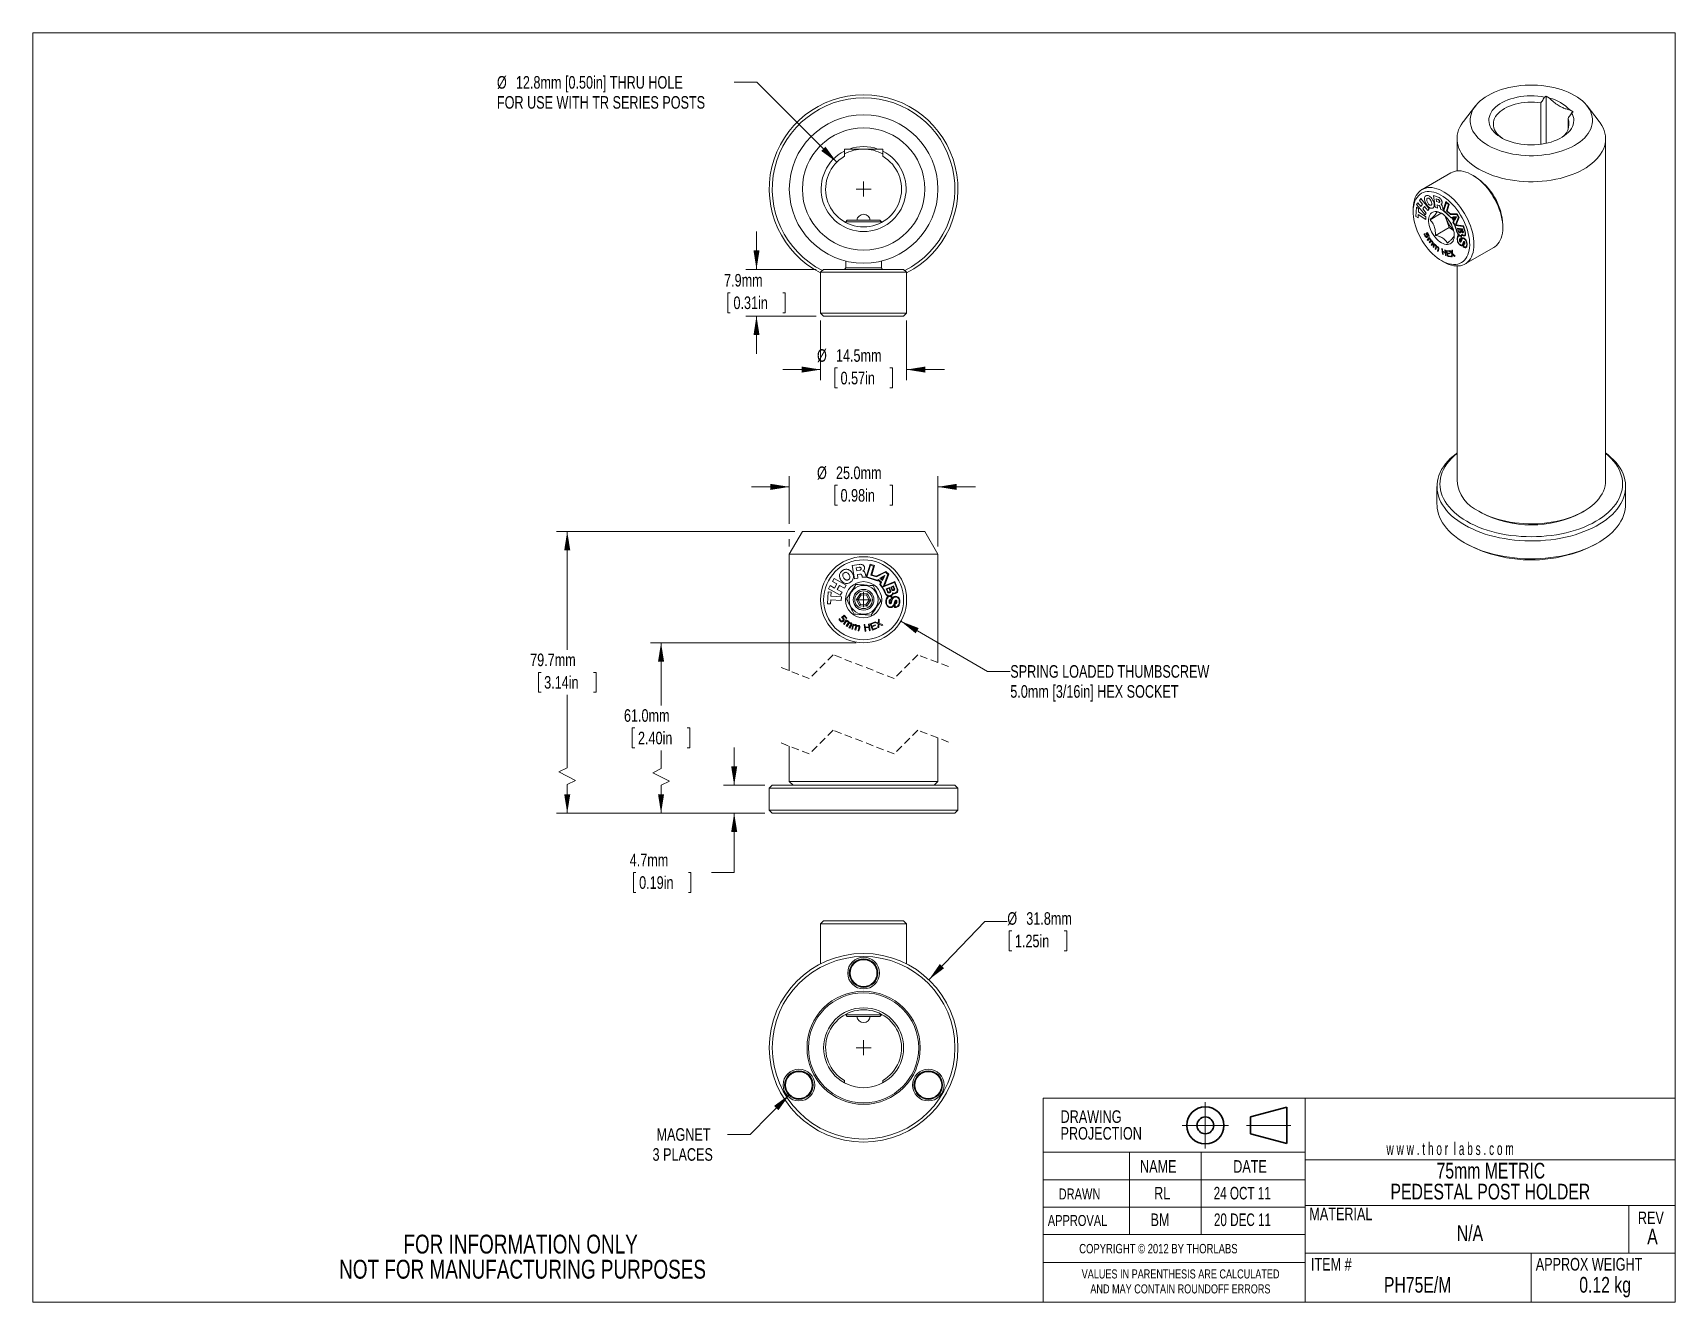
# Model space of a CAD drawing. Header units: millimetres. Extents: x 2 to 278, y 1 to 215.
import ezdxf

# ---------------------------------------------------------------- set-up
doc = ezdxf.new("R2010")
doc.units = ezdxf.units.MM
doc.header["$PDSIZE"] = -1
doc.linetypes.add('CENTERX2', pattern=[20.32, 12.7, -2.54, 2.54, -2.54])
doc.linetypes.add('HIDDEN', pattern=[1.905, 1.27, -0.635])
doc.styles.add('SLDTEXTSTYLE0', font='TXT', dxfattribs={"width": 0.75})
doc.styles.add('SLDTEXTSTYLE1', font='TXT', dxfattribs={"width": 0.694444})
doc.styles.add('SLDTEXTSTYLE2', font='TXT', dxfattribs={"width": 0.6})
doc.dimstyles.new('SLDDIMSTYLE0', dxfattribs={"dimtxt": 2.116667, "dimasz": 3.175, "dimexe": 0, "dimexo": 0.0625, "dimgap": 0.529167, "dimtad": 0, "dimtih": 1, "dimtoh": 1, "dimdec": 1, "dimrnd": 1e-09, "dimzin": 12, "dimdsep": 46, "dimtxsty": 'SLDTEXTSTYLE0', "dimsah": 1, "dimcen": 0, "dimadec": 0, "dimazin": 3, "dimtfac": 1, "dimtdec": 1, "dimtofl": 0, "dimtmove": 0, "dimatfit": 3, "dimfxl": 1, "dimfrac": 2, "dimtolj": 1, "dimtzin": 12, "dimarcsym": 0})
doc.dimstyles.new('SLDDIMSTYLE1', dxfattribs={"dimtxt": 2.116667, "dimasz": 3.175, "dimexe": 0, "dimexo": 0.0625, "dimgap": 0.529167, "dimtad": 0, "dimtih": 1, "dimtoh": 1, "dimdec": 1, "dimrnd": 1e-09, "dimzin": 12, "dimdsep": 46, "dimtxsty": 'SLDTEXTSTYLE0', "dimsah": 1, "dimcen": 0.09, "dimadec": 0, "dimazin": 3, "dimtfac": 1, "dimtdec": 1, "dimtmove": 0, "dimatfit": 0, "dimfxl": 1, "dimfrac": 2, "dimtolj": 1, "dimtzin": 12, "dimarcsym": 0})
doc.dimstyles.new('SLDDIMSTYLE2', dxfattribs={"dimtxt": 2.116667, "dimasz": 3.175, "dimexe": 0, "dimexo": 0.0625, "dimgap": 0.529167, "dimtad": 0, "dimtih": 1, "dimtoh": 1, "dimdec": 1, "dimrnd": 1e-09, "dimzin": 4, "dimdsep": 46, "dimtxsty": 'SLDTEXTSTYLE0', "dimsah": 1, "dimcen": 0.09, "dimadec": 0, "dimazin": 1, "dimtfac": 1, "dimtdec": 1, "dimtofl": 0, "dimtmove": 0, "dimatfit": 3, "dimfxl": 1, "dimfrac": 2, "dimtolj": 1, "dimtzin": 12, "dimarcsym": 0})
doc.dimstyles.new('SLDDIMSTYLE3', dxfattribs={"dimtxt": 2.116667, "dimasz": 3.175, "dimexe": 0, "dimexo": 0.0625, "dimgap": 0.529167, "dimtad": 0, "dimtih": 1, "dimtoh": 1, "dimdec": 1, "dimrnd": 1e-09, "dimzin": 12, "dimdsep": 46, "dimtxsty": 'SLDTEXTSTYLE0', "dimsah": 1, "dimcen": 0.09, "dimadec": 0, "dimazin": 3, "dimtfac": 1, "dimtdec": 1, "dimtofl": 0, "dimtmove": 0, "dimatfit": 3, "dimfxl": 1, "dimfrac": 2, "dimtolj": 1, "dimtzin": 12, "dimarcsym": 0})
doc.dimstyles.new('SLDDIMSTYLE4', dxfattribs={"dimtxt": 2.116667, "dimasz": 3.175, "dimexe": 0, "dimexo": 0.0625, "dimgap": 0.529167, "dimtad": 0, "dimtih": 1, "dimtoh": 1, "dimdec": 1, "dimrnd": 1e-09, "dimzin": 4, "dimdsep": 46, "dimtxsty": 'SLDTEXTSTYLE0', "dimsah": 1, "dimcen": 0.09, "dimadec": 0, "dimazin": 1, "dimtfac": 1, "dimtdec": 1, "dimtmove": 0, "dimatfit": 0, "dimfxl": 1, "dimfrac": 2, "dimtolj": 1, "dimtzin": 12, "dimarcsym": 0})
doc.dimstyles.new('SLDDIMSTYLE5', dxfattribs={"dimtxt": 2.116667, "dimasz": 3.175, "dimexe": 0, "dimexo": 0.0625, "dimgap": 0.529167, "dimtad": 0, "dimtih": 1, "dimtoh": 1, "dimdec": 1, "dimrnd": 1e-09, "dimzin": 12, "dimdsep": 46, "dimtxsty": 'SLDTEXTSTYLE0', "dimsah": 1, "dimcen": 0, "dimadec": 0, "dimazin": 3, "dimtfac": 1, "dimtdec": 1, "dimtofl": 0, "dimtmove": 0, "dimatfit": 3, "dimfxl": 1, "dimfrac": 2, "dimtolj": 1, "dimtzin": 12, "dimarcsym": 0})
doc.dimstyles.new('SLDDIMSTYLE6', dxfattribs={"dimtxt": 2.116667, "dimasz": 3.175, "dimexe": 0, "dimexo": 0.0625, "dimgap": 0.529167, "dimtad": 0, "dimtih": 1, "dimtoh": 1, "dimdec": 1, "dimrnd": 1e-09, "dimzin": 12, "dimdsep": 46, "dimtxsty": 'SLDTEXTSTYLE0', "dimsah": 1, "dimcen": 0, "dimadec": 0, "dimazin": 3, "dimtfac": 1, "dimtdec": 1, "dimtofl": 0, "dimtmove": 0, "dimatfit": 3, "dimfxl": 1, "dimfrac": 2, "dimtolj": 1, "dimtzin": 12, "dimarcsym": 0})

msp = doc.modelspace()

# ---------------------------------------------------------------- texts
at = {"color": 7, "linetype": 'Continuous', "lineweight": 0}
for s, insert, char_height, attachment_point, style in [('w w w . t h o r  l a b s . c o m', (229.4, 27.8), 2.1167, 1, 'SLDTEXTSTYLE2'), ('NAME', (187.93, 24.82), 2.117, 1, 'SLDTEXTSTYLE0'), ('DATE', (203.61, 24.82), 2.117, 1, 'SLDTEXTSTYLE0'), ('DRAWN', (174.23, 20.05), 1.852, 1, 'SLDTEXTSTYLE0'), ('RL', (190.3, 20.32), 2.117, 1, 'SLDTEXTSTYLE0'), ('24 OCT 11', (200.32, 20.32), 2.117, 1, 'SLDTEXTSTYLE1'), ('MATERIAL', (216.42, 16.82), 2.117, 1, 'SLDTEXTSTYLE0'), ('APPROVAL', (172.4, 15.58), 1.852, 1, 'SLDTEXTSTYLE0'), ('BM', (189.7, 15.84), 2.117, 1, 'SLDTEXTSTYLE0'), ('20 DEC 11', (200.36, 15.84), 2.117, 1, 'SLDTEXTSTYLE1'), ('N/A', (243.46, 13.85), 2.646, 2, 'SLDTEXTSTYLE0'), ('REV', (271.72, 16.17), 2.117, 1, 'SLDTEXTSTYLE0'), ('A', (274.17, 13.28), 2.65, 2, 'SLDTEXTSTYLE0'), ('COPYRIGHT © 2012 BY THORLABS', (177.69, 10.71), 1.5875, 1, 'SLDTEXTSTYLE0'), ('ITEM #', (216.7, 8.35), 2.117, 1, 'SLDTEXTSTYLE0'), ('APPROX WEIGHT', (254.53, 8.35), 2.1167, 1, 'SLDTEXTSTYLE0'), ('PH75E/M', (234.65, 5.15), 2.646, 2, 'SLDTEXTSTYLE0'), ('0.12 kg', (266.2, 5.15), 2.646, 2, 'SLDTEXTSTYLE0')]:
    msp.add_mtext(s, dxfattribs=dict(at, insert=insert, char_height=char_height, attachment_point=attachment_point, style=style))

# ---------------------------------------------------------------- blocks, each defined once
blk = doc.blocks.new('Third Angle Projection Block')
at = {"color": 7, "linetype": 'CENTERX2', "lineweight": 0}
for p, q in [((101.48, 23.81), (101.48, 14.07)), ((96.6, 18.94), (106.35, 18.94)), ((110.14, 18.94), (119.45, 18.94))]:
    blk.add_line(p, q, dxfattribs=at)
at = {"color": 7, "linetype": 'Continuous', "lineweight": 30}
for p, q in [((118.62, 22.75), (111, 20.71)), ((118.62, 15.13), (118.62, 22.75)), ((111, 20.71), (111, 17.17)), ((111, 17.17), (118.62, 15.13))]:
    blk.add_line(p, q, dxfattribs=at)
for radius in [3.9, 1.77]:
    blk.add_circle((101.48, 18.94), radius, dxfattribs=at)
at = {"color": 7, "linetype": 'Continuous', "lineweight": 0}
blk.add_point((101.48, 18.94), dxfattribs=at)
blk = doc.blocks.new('SW_NOTE_0')
at = {"color": 0, "linetype": 'Continuous', "lineweight": 0, "char_height": 1.524, "attachment_point": 2, "style": 'SLDTEXTSTYLE0'}
for s, insert in [('VALUES IN PARENTHESIS ARE CALCULATED', (19.91, 1.96)), ('AND MAY CONTAIN ROUNDOFF ERRORS', (19.88, -0.56))]:
    blk.add_mtext(s, dxfattribs=dict(at, insert=insert))
blk = doc.blocks.new('SW_NOTE_1')
at = {"color": 0, "linetype": 'Continuous', "lineweight": 0, "char_height": 2.117, "attachment_point": 1, "style": 'SLDTEXTSTYLE0'}
for s, insert in [('DRAWING', (0, 2.73)), ('PROJECTION', (0, -0.09))]:
    blk.add_mtext(s, dxfattribs=dict(at, insert=insert))
blk = doc.blocks.new('SW_NOTE_2')
at = {"color": 0, "linetype": 'Continuous', "lineweight": 0, "char_height": 3.175, "attachment_point": 2, "style": 'SLDTEXTSTYLE0'}
for s, insert in [('FOR INFORMATION ONLY', (25.05, 4.09)), ('NOT FOR MANUFACTURING PURPOSES', (25.38, -0.14))]:
    blk.add_mtext(s, dxfattribs=dict(at, insert=insert))
blk = doc.blocks.new('SW_NOTE_3')
at = {"color": 0, "linetype": 'Continuous', "lineweight": 0, "char_height": 2.6458, "attachment_point": 2, "style": 'SLDTEXTSTYLE0'}
for s, insert in [('75mm METRIC', (11.74, 3.41)), ('PEDESTAL POST HOLDER', (11.66, -0.12))]:
    blk.add_mtext(s, dxfattribs=dict(at, insert=insert))
blk = doc.blocks.new('*D7')
at = {"color": 7, "linetype": 'Continuous', "lineweight": 0}
for p, q in [((147.67, 115.56), (162.28, 107.12)), ((162.28, 107.12), (166.09, 107.12))]:
    blk.add_line(p, q, dxfattribs=at)
blk.add_solid([(147.67, 115.56), (150.16, 113.53), (150.67, 114.41)], dxfattribs=at)
at = {"color": 7, "linetype": 'Continuous', "lineweight": 0, "char_height": 2.1167, "attachment_point": 1, "style": 'SLDTEXTSTYLE0'}
for s, insert in [('SPRING LOADED THUMBSCREW', (166.09, 108.17, -10.89)), ('5.0mm [3/16in] HEX SOCKET', (166.09, 104.8, -10.89))]:
    blk.add_mtext(s, dxfattribs=dict(at, insert=insert))
blk = doc.blocks.new('*D8')
at = {"color": 7, "linetype": 'Continuous', "lineweight": 0}
for p, q in [((119.62, 87.95), (119.62, 94.3)), ((124.76, 87.95), (117.84, 87.95)), ((124.76, 83.25), (117.84, 83.25)), ((119.62, 73.25), (119.62, 83.25)), ((103.09, 73.25), (102.66, 73.25)), ((102.66, 73.25), (102.66, 69.89)), ((111.92, 73.25), (112.35, 73.25)), ((112.35, 73.25), (112.35, 69.89)), ((115.81, 73.25), (119.62, 73.25)), ((102.66, 69.89), (103.09, 69.89)), ((112.35, 69.89), (111.92, 69.89))]:
    blk.add_line(p, q, dxfattribs=at)
for points in [[(119.62, 87.95), (120.13, 91.13), (119.11, 91.13)], [(119.62, 83.25), (119.11, 80.08), (120.13, 80.08)]]:
    blk.add_solid(points, dxfattribs=at)
at = {"color": 7, "linetype": 'Continuous', "lineweight": 0, "char_height": 2.117, "attachment_point": 1, "style": 'SLDTEXTSTYLE0'}
for s, insert in [('4.7mm', (102.04, 76.41, -10.89)), ('0.19in', (103.62, 72.62, -10.89))]:
    blk.add_mtext(s, dxfattribs=dict(at, insert=insert))
blk = doc.blocks.new('*D9')
at = {"color": 7, "linetype": 'Continuous', "lineweight": 0}
for p, q in [((140.13, 111.94), (105.53, 111.94)), ((107.31, 111.94), (107.31, 101.39)), ((102.9, 97.59), (102.47, 97.59)), ((102.47, 97.59), (102.47, 94.23)), ((111.73, 97.59), (112.15, 97.59)), ((112.15, 97.59), (112.15, 94.23)), ((102.47, 94.23), (102.9, 94.23)), ((112.15, 94.23), (111.73, 94.23)), ((107.31, 90.77), (107.31, 93.8)), ((105.9, 90.06), (107.31, 90.77)), ((108.72, 88.65), (105.9, 90.06)), ((107.31, 87.95), (108.72, 88.65)), ((107.31, 83.25), (107.31, 87.95)), ((124.76, 83.25), (105.53, 83.25))]:
    blk.add_line(p, q, dxfattribs=at)
for points in [[(107.31, 111.94), (106.8, 108.76), (107.82, 108.76)], [(107.31, 83.25), (107.82, 86.43), (106.8, 86.43)]]:
    blk.add_solid(points, dxfattribs=at)
at = {"color": 7, "linetype": 'Continuous', "lineweight": 0, "char_height": 2.117, "attachment_point": 1, "style": 'SLDTEXTSTYLE0'}
for s, insert in [('61.0mm', (101.07, 100.75, -10.89)), ('2.40in', (103.43, 96.96, -10.89))]:
    blk.add_mtext(s, dxfattribs=dict(at, insert=insert))
blk = doc.blocks.new('*D10')
at = {"color": 7, "linetype": 'Continuous', "lineweight": 0}
for p, q in [((129.83, 130.68), (89.74, 130.68)), ((91.52, 130.68), (91.52, 110.76)), ((87.11, 106.96), (86.68, 106.96)), ((86.68, 106.96), (86.68, 103.6)), ((95.94, 106.96), (96.37, 106.96)), ((96.37, 106.96), (96.37, 103.6)), ((86.68, 103.6), (87.11, 103.6)), ((91.52, 90.89), (91.52, 103.17)), ((96.37, 103.6), (95.94, 103.6)), ((90.11, 90.18), (91.52, 90.89)), ((92.93, 88.77), (90.11, 90.18)), ((91.52, 88.06), (92.93, 88.77)), ((91.52, 83.25), (91.52, 88.06)), ((124.76, 83.25), (89.74, 83.25))]:
    blk.add_line(p, q, dxfattribs=at)
for points in [[(91.52, 130.68), (91.01, 127.5), (92.03, 127.5)], [(91.52, 83.25), (92.03, 86.43), (91.01, 86.43)]]:
    blk.add_solid(points, dxfattribs=at)
at = {"color": 7, "linetype": 'Continuous', "lineweight": 0, "char_height": 2.117, "attachment_point": 1, "style": 'SLDTEXTSTYLE0'}
for s, insert in [('79.7mm', (85.28, 110.12, -10.89)), ('3.14in', (87.64, 106.33, -10.89))]:
    blk.add_mtext(s, dxfattribs=dict(at, insert=insert))
blk = doc.blocks.new('*D11')
at = {"color": 7, "linetype": 'Continuous', "lineweight": 0}
for p, q in [((128.9, 131.95), (128.9, 139.97)), ((136.98, 138.46), (136.55, 138.46)), ((136.55, 138.46), (136.55, 135.1)), ((145.81, 138.46), (146.24, 138.46)), ((146.24, 138.46), (146.24, 135.1)), ((153.9, 128.14), (153.9, 139.97)), ((128.9, 138.19), (122.55, 138.19)), ((153.9, 138.19), (160.25, 138.19)), ((136.55, 135.1), (136.98, 135.1)), ((146.24, 135.1), (145.81, 135.1)), ((128.9, 128.14), (128.9, 129.41))]:
    blk.add_line(p, q, dxfattribs=at)
for points in [[(128.9, 138.19), (125.72, 138.7), (125.72, 137.68)], [(153.9, 138.19), (157.07, 137.68), (157.07, 138.7)]]:
    blk.add_solid(points, dxfattribs=at)
at = {"color": 7, "linetype": 'Continuous', "lineweight": 0, "char_height": 2.117, "attachment_point": 1, "style": 'SLDTEXTSTYLE0'}
for s, insert in [('%%c', (133.56, 141.62, -10.89)), ('25.0mm', (136.75, 141.62, -10.89)), ('0.98in', (137.52, 137.82, -10.89))]:
    blk.add_mtext(s, dxfattribs=dict(at, insert=insert))
blk = doc.blocks.new('SW_CENTERMARKSYMBOL_0')
at = {"color": 0, "linetype": 'Continuous', "lineweight": 0}
for q in [(-1.27, 0), (0, 1.27), (0, -1.27), (1.27, 0)]:
    blk.add_line((0, 0), q, dxfattribs=at)
blk = doc.blocks.new('*D13')
at = {"color": 7, "linetype": 'Continuous', "lineweight": 0}
for p, q in [((134.16, 166.19), (134.16, 156.16)), ((148.64, 166.19), (148.64, 156.16)), ((134.16, 157.94), (127.81, 157.94)), ((136.98, 158.21), (136.55, 158.21)), ((136.55, 158.21), (136.55, 154.84)), ((145.81, 158.21), (146.24, 158.21)), ((146.24, 158.21), (146.24, 154.84)), ((148.64, 157.94), (154.99, 157.94)), ((136.55, 154.84), (136.98, 154.84)), ((146.24, 154.84), (145.81, 154.84))]:
    blk.add_line(p, q, dxfattribs=at)
for points in [[(134.16, 157.94), (130.98, 158.45), (130.98, 157.43)], [(148.64, 157.94), (151.81, 157.43), (151.81, 158.45)]]:
    blk.add_solid(points, dxfattribs=at)
at = {"color": 7, "linetype": 'Continuous', "lineweight": 0, "char_height": 2.117, "attachment_point": 1, "style": 'SLDTEXTSTYLE0'}
for s, insert in [('%%c', (133.56, 161.37, 6.6)), ('14.5mm', (136.75, 161.37, 6.6)), ('0.57in', (137.52, 157.57, 6.6))]:
    blk.add_mtext(s, dxfattribs=dict(at, insert=insert))
blk = doc.blocks.new('*D14')
at = {"color": 7, "linetype": 'Continuous', "lineweight": 0}
for p, q in [((123.37, 174.82), (123.37, 181.17)), ((133.4, 174.82), (121.6, 174.82)), ((118.96, 170.89), (118.53, 170.89)), ((118.53, 170.89), (118.53, 167.52)), ((127.79, 170.89), (128.22, 170.89)), ((128.22, 170.89), (128.22, 167.52)), ((118.53, 167.52), (118.96, 167.52)), ((133.4, 166.95), (121.6, 166.95)), ((123.37, 166.95), (123.37, 160.6)), ((128.22, 167.52), (127.79, 167.52))]:
    blk.add_line(p, q, dxfattribs=at)
for points in [[(123.37, 174.82), (123.88, 178), (122.87, 178)], [(123.37, 166.95), (122.87, 163.77), (123.88, 163.77)]]:
    blk.add_solid(points, dxfattribs=at)
at = {"color": 7, "linetype": 'Continuous', "lineweight": 0, "char_height": 2.117, "attachment_point": 1, "style": 'SLDTEXTSTYLE0'}
for s, insert in [('7.9mm', (117.92, 174.04, 6.6)), ('0.31in', (119.5, 170.25, 6.6))]:
    blk.add_mtext(s, dxfattribs=dict(at, insert=insert))
blk = doc.blocks.new('*D15')
at = {"color": 7, "linetype": 'Continuous', "lineweight": 0}
for p, q in [((123.43, 206.31), (119.62, 206.31)), ((136.88, 192.86), (123.43, 206.31))]:
    blk.add_line(p, q, dxfattribs=at)
blk.add_solid([(136.88, 192.86), (134.99, 195.46), (134.28, 194.75)], dxfattribs=at)
at = {"color": 7, "linetype": 'Continuous', "lineweight": 0, "attachment_point": 1, "style": 'SLDTEXTSTYLE0'}
for s, insert, char_height in [('%%c', (79.69, 207.36, 6.6), 2.117), ('12.8mm [0.50in] THRU HOLE', (82.88, 207.36, 6.6), 2.1167), ('FOR USE WITH TR SERIES POSTS', (79.69, 203.99, 6.6), 2.1167)]:
    blk.add_mtext(s, dxfattribs=dict(at, insert=insert, char_height=char_height))
blk = doc.blocks.new('SW_CENTERMARKSYMBOL_1')
at = {"color": 0, "linetype": 'Continuous', "lineweight": 0}
for q in [(-1.27, 0), (0, 1.27), (0, -1.27), (1.27, 0)]:
    blk.add_line((0, 0), q, dxfattribs=at)
blk = doc.blocks.new('*D17')
at = {"color": 7, "linetype": 'Continuous', "lineweight": 0}
for p, q in [((128.93, 35.85), (122.32, 29.15)), ((122.32, 29.15), (118.51, 29.15))]:
    blk.add_line(p, q, dxfattribs=at)
blk.add_solid([(128.93, 35.85), (126.33, 33.95), (127.06, 33.23)], dxfattribs=at)
at = {"color": 7, "linetype": 'Continuous', "lineweight": 0, "char_height": 2.117, "attachment_point": 1, "style": 'SLDTEXTSTYLE0'}
for s, insert in [('MAGNET', (106.55, 30.2, -6.4)), ('3 PLACES', (105.88, 26.83, -6.4))]:
    blk.add_mtext(s, dxfattribs=dict(at, insert=insert))
blk = doc.blocks.new('*D18')
at = {"color": 7, "linetype": 'Continuous', "lineweight": 0}
for p, q in [((152.39, 55.2), (161.78, 64.98)), ((161.78, 64.98), (165.59, 64.98)), ((166.34, 63.41), (165.91, 63.41)), ((165.91, 63.41), (165.91, 60.05)), ((175.17, 63.41), (175.6, 63.41)), ((175.6, 63.41), (175.6, 60.05)), ((165.91, 60.05), (166.34, 60.05)), ((175.6, 60.05), (175.17, 60.05))]:
    blk.add_line(p, q, dxfattribs=at)
blk.add_solid([(152.39, 55.2), (154.95, 57.14), (154.22, 57.84)], dxfattribs=at)
at = {"color": 7, "linetype": 'Continuous', "lineweight": 0, "char_height": 2.117, "attachment_point": 1, "style": 'SLDTEXTSTYLE0'}
for s, insert in [('%%c', (165.59, 66.57, -6.4)), ('31.8mm', (168.78, 66.57, -6.4)), ('1.25in', (166.87, 62.78, -6.4))]:
    blk.add_mtext(s, dxfattribs=dict(at, insert=insert))
blk = doc.blocks.new('SW_CENTERMARKSYMBOL_2')
at = {"color": 0, "linetype": 'Continuous', "lineweight": 0}
for q in [(-1.27, 0), (0, 1.27), (0, -1.27), (1.27, 0)]:
    blk.add_line((0, 0), q, dxfattribs=at)

# ---------------------------------------------------------------- dimensions: what is measured, and where the dimension line sits
at = {"color": 7, "linetype": 'Continuous', "lineweight": 0}
for p1, p2, text, dimstyle, picture, middle in [((145.91, 183.83), (136.88, 192.86), '%%c12.8mm [0.50in] THRU HOLE\\PFOR USE WITH TR SERIES POSTS', 'SLDDIMSTYLE5', '*D15', (99.65, 206.31)), ((135.13, 122.8), (147.67, 115.56), 'SPRING LOADED THUMBSCREW\\P5.0mm [3/16in] HEX SOCKET', 'SLDDIMSTYLE0', '*D7', (187.05, 107.12)), ((132.09, 39.06), (128.93, 35.85), 'MAGNET\\P3 PLACES', 'SLDDIMSTYLE0', '*D17', (112.19, 29.15))]:
    dim = msp.add_diameter_dim_2p(p1=p1, p2=p2, text=text, dimstyle=dimstyle, override={"dimpost": '<>'}, dxfattribs=at)
    dim.commit()
    dim.dimension.update_dxf_attribs({"geometry": picture, "text_midpoint": middle, "dimtype": 163})
for base, p1, p2, picture, middle in [((123.37, 174.82), (134.67, 166.95), (134.67, 174.82), '*D14', (123.37, 170.89)), ((119.62, 87.95), (126.03, 83.25), (126.03, 87.95), '*D8', (119.62, 73.25))]:
    dim = msp.add_linear_dim(base=base, p1=p1, p2=p2, angle=90, dimstyle='SLDDIMSTYLE1', dxfattribs=at)
    dim.commit()
    dim.dimension.update_dxf_attribs({"geometry": picture, "text_midpoint": middle, "dimtype": 160})
for base, p1, p2, dimstyle, picture, middle in [((148.64, 157.94), (134.16, 167.46), (148.64, 167.46), 'SLDDIMSTYLE1', '*D13', (141.4, 157.94)), ((153.9, 138.19), (128.9, 126.87), (153.9, 126.87), 'SLDDIMSTYLE4', '*D11', (141.4, 138.19))]:
    dim = msp.add_linear_dim(base=base, p1=p1, p2=p2, text='%%c<>', dimstyle=dimstyle, dxfattribs=at)
    dim.commit()
    dim.dimension.update_dxf_attribs({"geometry": picture, "text_midpoint": middle, "dimtype": 160})
for base, p2, text, dimstyle, picture, middle in [((91.52, 130.68), (131.1, 130.68), '79.7mm', 'SLDDIMSTYLE3', '*D10', (91.52, 106.96)), ((107.31, 111.94), (141.4, 111.94), '61.0mm', 'SLDDIMSTYLE2', '*D9', (107.31, 97.59))]:
    dim = msp.add_linear_dim(base=base, p1=(126.03, 83.25), p2=p2, angle=90, text=text, dimstyle=dimstyle, dxfattribs=at)
    dim.commit()
    dim.dimension.update_dxf_attribs({"geometry": picture, "text_midpoint": middle, "dimtype": 160})
dim = msp.add_diameter_dim_2p(p1=(130.4053, 32.2887), p2=(152.3882, 55.1975), dimstyle='SLDDIMSTYLE6', dxfattribs=at)
dim.commit()
dim.dimension.update_dxf_attribs({"geometry": '*D18', "text_midpoint": (173.4247, 64.9817), "dimtype": 163})

# ---------------------------------------------------------------- linework, layer by layer
at = {"color": 7, "linetype": 'Continuous', "lineweight": 0}
for p, q in [((1.58, 214.65), (277.99, 214.65)), ((1.58, 214.65), (1.58, 0.9)), ((277.99, 0.9), (277.99, 214.65)), ((244.38, 202.33), (242.37, 199.74)), ((255.4, 202.85), (255.4, 195.89)), ((256.01, 203.83), (256.26, 203.97)), ((256.26, 203.97), (256.83, 203.64)), ((256.26, 203.97), (256.26, 196.03)), ((265.19, 199.74), (263.18, 202.33)), ((259.96, 200.22), (259.96, 198.35)), ((260.24, 201.67), (260.82, 201.34)), ((260.57, 201.19), (260.82, 201.34)), ((241.28, 196.8), (241.28, 191.38)), ((266.28, 139.18), (266.28, 196.8)), ((138.17, 194.72), (138.17, 195.07)), ((138.17, 195.07), (138.98, 195.07)), ((143.81, 195.07), (144.62, 195.07)), ((144.62, 194.72), (144.62, 195.07)), ((240.24, 191.06), (235.39, 188.26)), ((244.22, 190.49), (243.86, 190.7)), ((234.36, 183.72), (234.45, 185.29)), ((234.37, 183.73), (234.46, 185.29)), ((234.45, 185.29), (234.81, 185.06)), ((234.68, 186.03), (234.48, 185.72)), ((234.69, 186.02), (234.48, 185.72)), ((234.48, 185.72), (234.79, 185.33)), ((234.48, 185.72), (234.8, 185.34)), ((234.48, 185.72), (234.48, 185.72)), ((234.68, 186.03), (235.2, 185.4)), ((234.8, 185.34), (234.79, 185.33)), ((235.89, 183.99), (234.79, 185.33)), ((235.89, 184), (234.8, 185.34)), ((234.95, 186.43), (235.16, 186.74)), ((235.47, 185.8), (234.95, 186.43)), ((234.96, 186.43), (234.95, 186.43)), ((234.96, 186.43), (235.16, 186.73)), ((235.48, 185.81), (234.96, 186.43)), ((235.16, 186.74), (236.57, 185.01)), ((235.2, 185.4), (235.48, 185.81)), ((235.2, 185.4), (235.47, 185.8)), ((235.2, 185.4), (235.2, 185.4)), ((235.48, 185.81), (235.47, 185.8)), ((235.78, 185.41), (235.51, 185.01)), ((235.79, 185.42), (235.78, 185.41)), ((236.36, 184.7), (235.78, 185.41)), ((236.37, 184.71), (235.79, 185.42)), ((235.97, 186.04), (235.96, 186.04)), ((236.33, 186.82), (236.29, 186.8)), ((236.34, 186.83), (236.3, 186.81)), ((236.34, 186.83), (236.33, 186.82)), ((236.92, 186.29), (236.91, 186.28)), ((237.31, 187.27), (238.13, 186.95)), ((237.57, 185.28), (237.31, 187.27)), ((237.58, 185.29), (237.32, 187.27)), ((237.58, 185.29), (237.57, 185.28)), ((237.98, 185.12), (237.57, 185.28)), ((237.98, 185.13), (237.58, 185.29)), ((237.79, 186.7), (237.78, 186.69)), ((237.78, 186.69), (237.84, 186.25)), ((238.11, 186.56), (237.78, 186.69)), ((238.12, 186.57), (237.79, 186.7)), ((237.84, 186.25), (238.19, 186.11)), ((237.92, 185.71), (237.91, 185.7)), ((237.91, 185.7), (237.98, 185.12)), ((238.2, 185.59), (237.91, 185.7)), ((238.2, 185.59), (237.92, 185.71)), ((238.12, 186.57), (238.11, 186.56)), ((238.2, 185.59), (238.2, 185.59)), ((238.36, 186.27), (238.35, 186.27)), ((238.6, 185.78), (238.57, 185.77)), ((238.58, 185.78), (238.57, 185.77)), ((238.57, 185.77), (238.58, 185.77)), ((239.42, 186.22), (238.95, 184.7)), ((239.43, 186.22), (238.96, 184.71)), ((239.06, 184.7), (239.48, 186.07)), ((239.95, 185.73), (239.42, 186.22)), ((239.49, 186.08), (239.48, 186.07)), ((239.48, 186.07), (239.84, 185.73)), ((239.49, 186.08), (239.85, 185.74)), ((239.84, 185.73), (239.52, 184.67)), ((239.85, 185.74), (239.53, 184.68)), ((239.62, 184.64), (239.95, 185.73)), ((239.85, 185.74), (239.84, 185.73)), ((138.65, 183.08), (138.4, 182.82)), ((138.4, 182.82), (138.4, 182.7)), ((144.4, 182.82), (138.4, 182.82)), ((144.14, 183.08), (138.65, 183.08)), ((144.4, 182.82), (144.14, 183.08)), ((144.4, 182.7), (144.4, 182.82)), ((233.89, 184.95), (233.89, 184.53)), ((234.37, 183.73), (234.36, 183.72)), ((234.72, 183.49), (234.36, 183.72)), ((234.72, 183.5), (234.37, 183.73)), ((234.75, 184.03), (234.72, 183.49)), ((234.76, 184.04), (234.75, 184.03)), ((236, 183.21), (234.75, 184.03)), ((236, 183.22), (234.76, 184.04)), ((234.81, 185.06), (234.77, 184.5)), ((234.77, 184.5), (236.03, 183.68)), ((235.51, 185.01), (236.09, 184.3)), ((236.09, 184.3), (235.89, 183.99)), ((236.03, 183.68), (236, 183.21)), ((236.57, 185.01), (236.36, 184.7)), ((238.59, 184.26), (236.73, 183.18)), ((237.11, 185.11), (237.1, 185.1)), ((237.17, 185.14), (237.11, 185.11)), ((238.49, 185.1), (238.48, 185.09)), ((238.51, 184.97), (238.5, 184.96)), ((238.5, 184.96), (238.95, 184.71)), ((238.51, 184.97), (238.95, 184.72)), ((238.96, 184.83), (238.95, 184.71)), ((238.96, 184.71), (238.95, 184.7)), ((238.95, 184.7), (240.27, 183.47)), ((238.96, 184.71), (240.28, 183.47)), ((240.26, 183.57), (239.06, 184.7)), ((239.28, 183.8), (239.94, 181.88)), ((239.53, 184.68), (239.52, 184.67)), ((239.52, 184.67), (240.19, 184.05)), ((239.53, 184.68), (240.2, 184.06)), ((240.16, 184.15), (239.62, 184.64)), ((241.28, 184.16), (240.16, 184.15)), ((240.19, 184.05), (241.26, 184.07)), ((240.2, 184.06), (240.19, 184.05)), ((240.2, 184.06), (241.27, 184.07)), ((240.42, 183.56), (240.26, 183.57)), ((240.27, 183.47), (240.39, 183.47)), ((240.28, 183.47), (240.27, 183.47)), ((240.28, 183.47), (240.4, 183.48)), ((240.4, 183.48), (240.39, 183.47)), ((240.39, 183.47), (240.68, 183)), ((240.4, 183.48), (240.69, 183)), ((240.77, 182.99), (240.42, 183.56)), ((240.59, 183.65), (241.13, 183.69)), ((240.92, 183.12), (240.59, 183.65)), ((240.68, 183), (240.59, 182.78)), ((240.6, 182.78), (240.59, 182.78)), ((240.69, 183), (240.6, 182.78)), ((240.92, 183.13), (240.61, 183.65)), ((240.67, 182.72), (240.77, 182.99)), ((240.69, 183), (240.68, 183)), ((241.04, 183.59), (240.72, 183.56)), ((240.73, 183.57), (240.72, 183.56)), ((240.72, 183.56), (240.89, 183.29)), ((241.05, 183.59), (240.73, 183.57)), ((240.89, 183.29), (241.04, 183.59)), ((240.9, 183.3), (240.89, 183.29)), ((240.9, 183.3), (241.05, 183.59)), ((241.17, 183.62), (240.92, 183.12)), ((241.55, 183.6), (240.98, 182.21)), ((241.56, 183.61), (240.99, 182.22)), ((241.05, 183.59), (241.04, 183.59)), ((241.13, 183.69), (241.17, 183.62)), ((241.13, 182.29), (241.65, 183.56)), ((241.26, 184.07), (241.55, 183.6)), ((241.27, 184.07), (241.26, 184.07)), ((241.27, 184.07), (241.56, 183.61)), ((241.65, 183.56), (241.28, 184.16)), ((241.56, 183.61), (241.55, 183.6)), ((235.74, 180.78), (235.83, 180.82)), ((235.83, 180.82), (235.83, 180.81)), ((235.87, 180.48), (235.86, 180.48)), ((236.03, 180.88), (236.33, 181.03)), ((236.07, 180.25), (236.06, 180.24)), ((236.16, 180.68), (236.15, 180.68)), ((236.33, 180.88), (236.17, 180.79)), ((236.34, 180.88), (236.17, 180.8)), ((236.17, 180.8), (236.17, 180.79)), ((236.24, 180.47), (236.23, 180.47)), ((236.27, 180.22), (236.26, 180.22)), ((236.27, 179.8), (236.59, 180.2)), ((236.28, 179.81), (236.27, 179.8)), ((236.36, 179.69), (236.27, 179.8)), ((236.28, 179.81), (236.59, 180.19)), ((236.36, 179.7), (236.28, 179.81)), ((236.33, 181.03), (236.66, 180.42)), ((236.6, 180.39), (236.33, 180.88)), ((236.34, 180.88), (236.33, 180.88)), ((236.61, 180.4), (236.34, 180.88)), ((236.6, 179.98), (236.36, 179.69)), ((236.59, 180.2), (236.68, 180.08)), ((236.66, 180.42), (236.6, 180.39)), ((236.61, 180.4), (236.6, 180.39)), ((236.61, 179.98), (236.6, 179.98)), ((236.66, 180.42), (236.61, 180.4)), ((236.68, 180.08), (236.64, 180.04)), ((236.78, 179.85), (236.77, 179.85)), ((236.84, 179.71), (236.83, 179.7)), ((239.94, 181.88), (237.63, 180.54)), ((239.94, 181.88), (240.7, 181.38)), ((240.99, 182.22), (240.98, 182.21)), ((240.98, 182.21), (242.33, 182.05)), ((240.99, 182.22), (242.34, 182.06)), ((241.21, 181.18), (241.12, 181.51)), ((241.22, 181.19), (241.12, 181.51)), ((241.12, 181.51), (241.12, 181.51)), ((242.38, 182.14), (241.13, 182.29)), ((241.26, 181.24), (241.18, 181.51)), ((241.22, 181.19), (241.21, 181.18)), ((241.31, 180.02), (241.3, 180.01)), ((241.34, 181.73), (241.72, 181.69)), ((241.49, 181.25), (241.34, 181.73)), ((241.49, 181.25), (241.36, 181.73)), ((241.45, 181.64), (241.44, 181.63)), ((241.44, 181.63), (241.54, 181.27)), ((241.68, 181.6), (241.44, 181.63)), ((241.69, 181.61), (241.45, 181.64)), ((241.49, 181.25), (241.49, 181.25)), ((241.65, 180.56), (241.64, 180.55)), ((241.69, 181.61), (241.68, 181.6)), ((241.78, 181.24), (241.68, 181.6)), ((241.69, 179.78), (241.68, 179.77)), ((241.79, 181.24), (241.69, 181.61)), ((241.72, 181.69), (241.86, 181.2)), ((241.76, 180.98), (241.75, 180.97)), ((241.79, 181.24), (241.78, 181.24)), ((241.84, 180.43), (241.83, 180.42)), ((241.83, 180.42), (241.95, 180.34)), ((241.84, 180.43), (241.96, 180.35)), ((241.88, 181.67), (242.21, 181.63)), ((242.01, 181.23), (241.88, 181.67)), ((242.01, 181.24), (241.89, 181.67)), ((241.95, 180.34), (241.93, 179.94)), ((241.94, 179.94), (241.93, 179.94)), ((241.96, 180.35), (241.94, 179.94)), ((241.96, 180.35), (241.95, 180.34)), ((241.97, 181.57), (242.06, 181.26)), ((242.16, 181.55), (241.97, 181.57)), ((241.98, 181.57), (241.97, 181.57)), ((242.17, 181.55), (241.98, 181.57)), ((242, 179.83), (241.99, 179.82)), ((242, 179.94), (242.03, 180.49)), ((242, 179.94), (242, 179.94)), ((242.01, 181.24), (242.01, 181.23)), ((242.04, 180.49), (242.03, 180.49)), ((242.04, 180), (242.03, 179.99)), ((242.15, 180.63), (242.14, 180.62)), ((242.25, 181.24), (242.16, 181.55)), ((242.17, 181.55), (242.16, 181.55)), ((242.26, 181.25), (242.17, 181.55)), ((242.21, 181.63), (242.33, 181.2)), ((242.24, 180.99), (242.24, 180.99)), ((242.26, 181.25), (242.25, 181.24)), ((242.3, 180.51), (242.29, 180.51)), ((242.34, 182.06), (242.33, 182.05)), ((242.33, 182.05), (242.58, 181.21)), ((242.34, 182.06), (242.59, 181.21)), ((242.63, 181.24), (242.38, 182.14)), ((242.51, 179.96), (242.5, 179.95)), ((242.59, 181.21), (242.58, 181.21)), ((248.98, 181.84), (248.98, 182.25)), ((236.59, 179.38), (236.78, 179.6)), ((236.68, 179.26), (236.59, 179.38)), ((236.6, 179.38), (236.59, 179.38)), ((236.6, 179.38), (236.78, 179.6)), ((236.69, 179.27), (236.6, 179.38)), ((236.89, 179.51), (236.68, 179.26)), ((236.78, 179.6), (236.78, 179.6)), ((236.93, 179.56), (236.92, 179.55)), ((236.92, 178.95), (237.1, 179.17)), ((237.01, 178.83), (236.92, 178.95)), ((236.93, 178.95), (236.92, 178.95)), ((236.93, 178.95), (237.11, 179.18)), ((237.01, 178.84), (236.93, 178.95)), ((237.21, 179.08), (237.01, 178.83)), ((237.11, 179.42), (237.1, 179.42)), ((237.11, 179.18), (237.1, 179.17)), ((237.16, 179.28), (237.16, 179.28)), ((237.25, 178.57), (237.4, 179.16)), ((237.35, 178.48), (237.25, 178.57)), ((237.26, 178.57), (237.25, 178.57)), ((237.26, 178.57), (237.41, 179.15)), ((237.35, 178.49), (237.26, 178.57)), ((237.47, 178.92), (237.35, 178.48)), ((237.4, 179.16), (237.5, 179.07)), ((237.47, 178.93), (237.47, 178.92)), ((237.5, 179.07), (237.49, 179)), ((237.62, 178.24), (237.71, 178.58)), ((237.63, 178.25), (237.62, 178.24)), ((237.72, 178.15), (237.62, 178.24)), ((237.63, 178.25), (237.72, 178.58)), ((237.72, 178.16), (237.63, 178.25)), ((237.65, 178.86), (237.64, 178.86)), ((237.72, 178.58), (237.71, 178.58)), ((237.82, 178.53), (237.72, 178.15)), ((237.74, 178.73), (237.73, 178.73)), ((237.84, 178.6), (237.83, 178.6)), ((237.99, 177.91), (238.08, 178.25)), ((238, 177.92), (237.99, 177.91)), ((238.09, 177.82), (237.99, 177.91)), ((238, 177.92), (238.09, 178.26)), ((238.1, 177.83), (238, 177.92)), ((238.02, 178.53), (238.01, 178.53)), ((238.09, 178.26), (238.08, 178.25)), ((238.2, 178.21), (238.09, 177.82)), ((238.11, 178.4), (238.1, 178.4)), ((238.71, 178.33), (238.82, 178.29)), ((238.82, 177.35), (238.71, 178.33)), ((238.83, 177.35), (238.72, 178.32)), ((238.82, 178.29), (238.86, 177.9)), ((238.93, 177.3), (238.82, 177.35)), ((238.83, 177.35), (238.82, 177.35)), ((238.93, 177.31), (238.83, 177.35)), ((238.86, 177.9), (239.27, 177.73)), ((238.87, 177.79), (238.93, 177.3)), ((239.29, 177.61), (238.87, 177.79)), ((238.88, 177.79), (238.87, 177.79)), ((239.3, 177.62), (238.88, 177.79)), ((239.27, 177.73), (239.23, 178.11)), ((239.23, 178.11), (239.34, 178.07)), ((239.28, 177.73), (239.24, 178.11)), ((239.28, 177.73), (239.27, 177.73)), ((239.3, 177.62), (239.29, 177.61)), ((239.34, 177.13), (239.29, 177.61)), ((239.35, 177.13), (239.3, 177.62)), ((239.34, 178.07), (239.45, 177.09)), ((239.45, 177.09), (239.34, 177.13)), ((239.35, 177.13), (239.34, 177.13)), ((239.44, 177.1), (239.35, 177.13)), ((239.44, 178.02), (239.93, 177.95)), ((239.72, 177), (239.44, 178.02)), ((239.73, 177.01), (239.45, 178.02)), ((239.57, 177.9), (239.64, 177.61)), ((239.97, 177.84), (239.57, 177.9)), ((239.58, 177.9), (239.57, 177.9)), ((239.96, 177.84), (239.58, 177.9)), ((239.64, 177.61), (240.04, 177.55)), ((239.69, 177.5), (239.68, 177.49)), ((239.68, 177.49), (239.78, 177.1)), ((240.08, 177.43), (239.68, 177.49)), ((240.07, 177.44), (239.69, 177.5)), ((239.73, 177.01), (239.72, 177)), ((240.21, 176.93), (239.72, 177)), ((240.21, 176.94), (239.73, 177.01)), ((239.78, 177.1), (240.18, 177.05)), ((239.93, 177.95), (239.97, 177.84)), ((239.94, 177.95), (240.05, 177.97)), ((240.39, 177.47), (239.94, 177.95)), ((240.4, 177.48), (239.96, 177.95)), ((240.04, 177.55), (240.08, 177.43)), ((240.05, 177.97), (240.4, 177.58)), ((240.18, 177.05), (240.21, 176.93)), ((240.37, 176.92), (240.39, 177.47)), ((240.47, 176.94), (240.37, 176.92)), ((240.38, 176.92), (240.37, 176.92)), ((240.38, 176.92), (240.4, 177.48)), ((240.47, 176.94), (240.38, 176.92)), ((240.4, 177.48), (240.39, 177.47)), ((240.4, 177.58), (240.41, 178.03)), ((240.41, 177.58), (240.4, 177.58)), ((240.41, 178.03), (240.51, 178.04)), ((240.41, 177.58), (240.42, 178.03)), ((240.48, 177.39), (240.47, 176.94)), ((240.49, 177.4), (240.48, 177.39)), ((240.84, 177), (240.48, 177.39)), ((240.51, 178.04), (240.49, 177.5)), ((240.49, 177.5), (240.94, 177.02)), ((240.85, 177), (240.49, 177.4)), ((240.94, 177.02), (240.84, 177)), ((240.85, 177), (240.84, 177)), ((240.94, 177.02), (240.85, 177)), ((241.81, 178.91), (241.8, 178.9)), ((241.83, 179.42), (241.82, 179.42)), ((241.84, 179.53), (241.85, 179.53)), ((242.29, 179.17), (242.28, 179.16)), ((242.36, 179.11), (242.32, 178.62)), ((242.35, 179.1), (242.32, 178.61)), ((242.32, 178.62), (242.32, 178.61)), ((242.36, 179.11), (242.35, 179.1)), ((242.4, 178.65), (242.42, 179.08)), ((242.43, 179.08), (242.42, 179.08)), ((242.48, 179.43), (242.46, 179.42)), ((242.48, 179.16), (242.5, 179.17)), ((242.5, 179.43), (242.49, 179.42)), ((242.53, 179.26), (242.52, 179.26)), ((242.63, 175.72), (247.48, 178.52)), ((242.91, 179), (242.91, 179)), ((134.67, 174.82), (134.16, 174.32)), ((134.16, 174.32), (134.16, 167.46)), ((148.64, 174.32), (134.16, 174.32)), ((148.13, 174.82), (134.67, 174.82)), ((138.4, 176.21), (138.4, 175.08)), ((144.4, 175.08), (144.4, 176.21)), ((148.64, 174.32), (148.13, 174.82)), ((148.64, 167.46), (148.64, 174.32)), ((238.65, 176.29), (239.01, 176.08)), ((241.28, 175.38), (241.28, 139.18)), ((134.16, 167.46), (134.67, 166.95)), ((148.64, 167.46), (134.16, 167.46)), ((148.13, 166.95), (134.67, 166.95)), ((137.34, 166.95), (137.34, 166.95)), ((139.69, 166.95), (139.69, 166.95)), ((148.13, 166.95), (148.64, 167.46)), ((237.9, 138.25), (237.9, 135.24)), ((269.65, 135.24), (269.65, 138.25)), ((244.94, 134.08), (245.39, 133.82)), ((262.17, 133.82), (262.62, 134.08)), ((131.1, 130.68), (128.9, 126.87)), ((131.1, 130.68), (141.4, 130.68)), ((141.4, 130.68), (151.7, 130.68)), ((153.9, 126.87), (151.7, 130.68)), ((242.55, 128.76), (242.91, 128.56)), ((264.65, 128.56), (265.01, 128.76)), ((128.9, 126.87), (128.9, 107.23)), ((141.4, 126.87), (128.9, 126.87)), ((139.5, 124.95), (140.66, 125.14)), ((139.86, 122.69), (139.5, 124.95)), ((140.64, 124.65), (140.17, 124.58)), ((140.17, 124.58), (140.25, 124.07)), ((153.9, 126.87), (141.4, 126.87)), ((142.48, 125.15), (141.82, 122.97)), ((141.97, 123.04), (142.57, 125.01)), ((143.23, 124.93), (142.48, 125.15)), ((142.57, 125.01), (143.08, 124.85)), ((143.08, 124.85), (142.62, 123.33)), ((142.77, 123.36), (143.23, 124.93)), ((153.9, 108.61), (153.9, 126.87)), ((136.17, 122.25), (136.46, 122.77)), ((136.89, 121.84), (136.17, 122.25)), ((136.46, 122.77), (138.45, 121.66)), ((136.51, 121.16), (136.89, 121.84)), ((138.45, 121.66), (138.16, 121.14)), ((140.45, 122.79), (139.86, 122.69)), ((140.25, 124.07), (140.74, 124.15)), ((140.75, 123.51), (140.35, 123.45)), ((140.35, 123.45), (140.45, 122.79)), ((141.18, 122.96), (141.82, 122.97)), ((141.29, 124), (141.29, 124)), ((141.83, 123.12), (141.82, 122.97)), ((141.82, 122.97), (143.69, 122.38)), ((143.67, 122.5), (141.97, 123.04)), ((142.62, 123.33), (143.57, 123.04)), ((143.53, 123.14), (142.77, 123.36)), ((145.12, 123.95), (143.53, 123.14)), ((143.57, 123.04), (145.09, 123.82)), ((143.89, 122.6), (143.67, 122.5)), ((143.69, 122.38), (143.86, 122.47)), ((143.86, 122.47), (144.27, 122.1)), ((144.39, 122.15), (143.89, 122.6)), ((144.14, 122.83), (144.9, 123.26)), ((144.6, 122.42), (144.14, 122.83)), ((144.27, 122.1), (144.14, 121.76)), ((144.25, 121.76), (144.39, 122.15)), ((144.78, 123.08), (144.33, 122.82)), ((144.33, 122.82), (144.56, 122.6)), ((144.56, 122.6), (144.78, 123.08)), ((144.96, 123.2), (144.6, 122.42)), ((145.5, 123.45), (144.69, 121.35)), ((144.69, 121.35), (146.6, 122.11)), ((144.9, 123.26), (144.96, 123.2)), ((144.91, 121.55), (145.64, 123.47)), ((146.67, 122.24), (144.91, 121.55)), ((145.09, 123.82), (145.5, 123.45)), ((145.64, 123.47), (145.12, 123.95)), ((146.6, 122.11), (146.95, 121.25)), ((147.02, 121.32), (146.67, 122.24)), ((135.33, 118.52), (135.46, 120.5)), ((135.46, 120.5), (135.96, 120.47)), ((135.78, 121.56), (135.49, 121.04)), ((135.49, 121.04), (135.94, 120.79)), ((135.78, 121.56), (136.51, 121.16)), ((135.87, 119.17), (135.83, 118.48)), ((137.64, 119.05), (135.87, 119.17)), ((135.96, 120.47), (135.91, 119.76)), ((135.91, 119.76), (137.68, 119.65)), ((137.48, 119.93), (135.94, 120.79)), ((137.34, 121.59), (136.96, 120.91)), ((136.96, 120.91), (137.78, 120.45)), ((138.16, 121.14), (137.34, 121.59)), ((137.78, 120.45), (137.48, 119.93)), ((137.68, 119.65), (137.64, 119.05)), ((140.19, 119.25), (140.86, 120.26)), ((140.48, 119.24), (140.19, 119.25)), ((140.72, 118.17), (140.19, 119.25)), ((140.99, 120), (140.48, 119.24)), ((140.48, 119.24), (140.89, 118.41)), ((140.86, 120.26), (142.07, 120.18)), ((140.86, 120.26), (140.99, 120)), ((141.91, 119.94), (140.99, 120)), ((141.8, 118.35), (142.31, 119.12)), ((142.07, 120.18), (141.91, 119.94)), ((142.31, 119.12), (141.91, 119.94)), ((142.6, 119.1), (141.93, 118.09)), ((142.07, 120.18), (142.6, 119.1)), ((142.6, 119.1), (142.31, 119.12)), ((145.02, 120.25), (144.88, 120.58)), ((145.08, 120.36), (144.97, 120.62)), ((145.21, 121.01), (145.74, 121.23)), ((145.4, 120.52), (145.21, 121.01)), ((145.68, 121.09), (145.33, 120.96)), ((145.33, 120.96), (145.48, 120.59)), ((145.83, 120.72), (145.68, 121.09)), ((145.74, 121.23), (145.94, 120.74)), ((145.89, 119.75), (146.06, 119.74)), ((145.96, 121.32), (146.42, 121.51)), ((146.14, 120.88), (145.96, 121.32)), ((146.06, 119.74), (146.03, 119.23)), ((146.36, 121.37), (146.09, 121.26)), ((146.09, 121.26), (146.22, 120.95)), ((146.13, 119.28), (146.17, 119.98)), ((146.49, 121.06), (146.36, 121.37)), ((146.42, 121.51), (146.6, 121.06)), ((135.83, 118.48), (135.33, 118.52)), ((137.69, 116.22), (138.11, 116.61)), ((138.12, 116.43), (137.88, 116.2)), ((138.11, 116.61), (138.58, 116.1)), ((138.5, 116.02), (138.12, 116.43)), ((138.58, 116.1), (138.5, 116.02)), ((140.89, 118.41), (140.72, 118.17)), ((141.93, 118.09), (140.72, 118.17)), ((140.89, 118.41), (141.8, 118.35)), ((141.8, 118.35), (141.93, 118.09)), ((146.62, 118.51), (146.58, 117.88)), ((146.7, 117.99), (146.73, 118.53)), ((137.28, 115.89), (137.4, 116)), ((137.4, 116), (137.41, 115.99)), ((138.03, 115.07), (138.48, 115.78)), ((138.15, 114.99), (138.03, 115.07)), ((138.49, 115.51), (138.15, 114.99)), ((138.48, 115.78), (138.61, 115.7)), ((138.48, 114.77), (138.74, 115.17)), ((138.61, 114.69), (138.48, 114.77)), ((138.61, 115.7), (138.56, 115.62)), ((138.9, 115.14), (138.61, 114.69)), ((138.94, 114.48), (139.2, 114.88)), ((139.07, 114.4), (138.94, 114.48)), ((139.36, 114.85), (139.07, 114.4)), ((139.41, 114.25), (139.63, 115.07)), ((139.55, 114.21), (139.41, 114.25)), ((139.72, 114.84), (139.55, 114.21)), ((139.63, 115.07), (139.77, 115.04)), ((139.77, 115.04), (139.75, 114.94)), ((139.94, 114.11), (140.06, 114.59)), ((140.08, 114.07), (139.94, 114.11)), ((140.22, 114.61), (140.08, 114.07)), ((140.47, 113.97), (140.59, 114.45)), ((140.61, 113.93), (140.47, 113.97)), ((140.75, 114.47), (140.61, 113.93)), ((141.49, 114.99), (141.63, 115.01)), ((141.64, 113.86), (141.49, 114.99)), ((141.63, 115.01), (141.69, 114.57)), ((141.79, 113.88), (141.64, 113.86)), ((141.69, 114.57), (142.28, 114.65)), ((142.3, 114.52), (141.71, 114.44)), ((141.71, 114.44), (141.79, 113.88)), ((142.22, 115.09), (142.36, 115.11)), ((142.28, 114.65), (142.22, 115.09)), ((142.37, 113.96), (142.3, 114.52)), ((142.36, 115.11), (142.52, 113.98)), ((142.52, 113.98), (142.37, 113.96)), ((142.51, 115.13), (143.21, 115.39)), ((142.91, 114.07), (142.51, 115.13)), ((143.25, 115.27), (142.69, 115.06)), ((142.69, 115.06), (142.8, 114.76)), ((142.8, 114.76), (143.37, 114.98)), ((143.41, 114.86), (142.85, 114.64)), ((142.85, 114.64), (143, 114.24)), ((143.61, 114.34), (142.91, 114.07)), ((143, 114.24), (143.56, 114.46)), ((143.21, 115.39), (143.25, 115.27)), ((143.22, 115.39), (143.37, 115.49)), ((143.85, 115.12), (143.22, 115.39)), ((143.37, 115.49), (143.87, 115.26)), ((143.37, 114.98), (143.41, 114.86)), ((143.56, 114.46), (143.61, 114.34)), ((143.82, 114.43), (143.85, 115.12)), ((143.97, 114.53), (143.82, 114.43)), ((143.87, 115.26), (143.88, 115.82)), ((143.88, 115.82), (144.03, 115.91)), ((143.98, 115.09), (143.97, 114.53)), ((144.49, 114.86), (143.98, 115.09)), ((144.03, 115.91), (144, 115.23)), ((144, 115.23), (144.64, 114.96)), ((144.64, 114.96), (144.49, 114.86)), ((128.9, 94.53), (128.9, 88.59)), ((153.9, 88.59), (153.9, 95.91)), ((128.9, 88.59), (129.53, 87.95)), ((128.9, 88.59), (141.4, 88.59)), ((141.4, 88.59), (153.9, 88.59)), ((153.26, 87.95), (153.9, 88.59)), ((126.03, 87.95), (125.52, 87.44)), ((125.52, 87.44), (125.52, 83.76)), ((157.27, 87.44), (125.52, 87.44)), ((156.76, 87.95), (126.03, 87.95)), ((157.27, 87.44), (156.76, 87.95)), ((157.27, 83.76), (157.27, 87.44)), ((125.52, 83.76), (126.03, 83.25)), ((157.27, 83.76), (125.52, 83.76)), ((156.76, 83.25), (126.03, 83.25)), ((156.76, 83.25), (157.27, 83.76)), ((134.67, 65.14), (134.16, 64.63)), ((134.16, 64.63), (134.16, 57.87)), ((134.16, 64.63), (140.92, 64.63)), ((134.67, 65.14), (140.96, 65.14)), ((137.34, 65.14), (137.34, 65.14)), ((139.69, 65.14), (139.69, 65.14)), ((140.92, 64.63), (148.64, 64.63)), ((140.96, 65.14), (148.13, 65.14)), ((148.64, 64.63), (148.13, 65.14)), ((148.64, 57.87), (148.64, 64.63)), ((277.99, 35.24), (277.99, 50.03)), ((138.4, 49.38), (138.4, 49.26)), ((138.4, 49.26), (138.65, 49.01)), ((138.4, 49.26), (141.2, 49.26)), ((138.65, 49.01), (141.22, 49.01)), ((141.2, 49.26), (144.4, 49.26)), ((141.22, 49.01), (144.14, 49.01)), ((144.14, 49.01), (144.4, 49.26)), ((144.4, 49.26), (144.4, 49.38)), ((138.17, 38.23), (138.17, 37.84)), ((144.62, 38.23), (144.62, 37.84)), ((171.63, 7.56), (171.63, 35.24)), ((171.63, 35.24), (215.74, 35.24)), ((215.74, 35.24), (215.74, 0.9)), ((215.74, 35.24), (277.99, 35.24)), ((171.63, 12.3), (171.63, 26.17)), ((171.63, 0.9), (171.63, 26.17)), ((215.74, 26.17), (171.63, 26.17)), ((186.13, 26.17), (186.13, 12.3)), ((198.21, 26.17), (198.21, 12.3)), ((215.74, 24.89), (277.99, 24.89)), ((215.74, 21.49), (171.63, 21.49)), ((215.74, 16.92), (171.63, 16.92)), ((215.74, 17.16), (277.99, 17.16)), ((270.17, 17.16), (270.17, 9.14)), ((215.74, 12.3), (171.63, 12.3)), ((171.63, 12.3), (171.63, 7.56)), ((215.74, 9.14), (277.99, 9.14)), ((253.75, 9.14), (253.75, 0.9)), ((171.63, 7.56), (215.74, 7.56)), ((277.99, 0.9), (1.58, 0.9))]:
    msp.add_line(p, q, dxfattribs=at)
at = {"color": 8, "linetype": 'Continuous', "lineweight": 0}
msp.add_line((144.4, 175.08), (138.4, 175.08), dxfattribs=at)
at = {"color": 7, "linetype": 'HIDDEN', "lineweight": 0}
for p, q in [((132.26, 105.92), (127.12, 107.92)), ((136.26, 109.92), (132.26, 105.92)), ((146.54, 105.92), (136.26, 109.92)), ((150.54, 109.92), (146.54, 105.92)), ((155.67, 107.92), (150.54, 109.92)), ((136.26, 97.22), (132.26, 93.22)), ((146.54, 93.22), (136.26, 97.22)), ((150.54, 97.22), (146.54, 93.22)), ((155.67, 95.22), (150.54, 97.22)), ((132.26, 93.22), (127.12, 95.22))]:
    msp.add_line(p, q, dxfattribs=at)
at = {"color": 7, "linetype": 'Continuous', "lineweight": 0, "flags": 128}
for points in [[(246.5, 195.7), (247.01, 195.42), (247.56, 195.17), (248.13, 194.93), (248.73, 194.72), (249.36, 194.54), (250, 194.37), (250.66, 194.24), (251.34, 194.13), (252.03, 194.05), (252.73, 193.99), (253.43, 193.96), (254.13, 193.96), (254.83, 193.99), (255.53, 194.05), (256.22, 194.13), (256.9, 194.24), (257.56, 194.37), (258.2, 194.54), (258.83, 194.72), (259.43, 194.93), (260, 195.17), (260.55, 195.42), (261.06, 195.7), (261.54, 196), (261.99, 196.31), (262.39, 196.65), (262.76, 196.99), (263.08, 197.35), (263.36, 197.72), (263.6, 198.11), (263.79, 198.5), (263.93, 198.9), (264.03, 199.3), (264.07, 199.7), (264.07, 200.11), (264.03, 200.51), (263.93, 200.92), (263.79, 201.31), (263.6, 201.71), (263.36, 202.09), (263.08, 202.46), (262.76, 202.82), (262.39, 203.17), (261.99, 203.5), (261.54, 203.81), (261.06, 204.11), (260.55, 204.39), (260, 204.64), (259.43, 204.88), (258.83, 205.09), (258.2, 205.28), (257.56, 205.44), (256.9, 205.57), (256.22, 205.68), (255.53, 205.77), (254.83, 205.82), (254.13, 205.85), (253.43, 205.85), (252.73, 205.82), (252.03, 205.77), (251.34, 205.68), (250.66, 205.57), (250, 205.44), (249.36, 205.28), (248.73, 205.09), (248.13, 204.88), (247.56, 204.64), (247.01, 204.39), (246.5, 204.11), (246.02, 203.81), (245.57, 203.5), (245.17, 203.17), (244.8, 202.82), (244.48, 202.46), (244.2, 202.09), (243.96, 201.71), (243.77, 201.31), (243.63, 200.92), (243.53, 200.51), (243.48, 200.11), (243.48, 199.7), (243.53, 199.3), (243.63, 198.9), (243.77, 198.5), (243.96, 198.11), (244.2, 197.72), (244.48, 197.35), (244.8, 196.99), (245.17, 196.65), (245.57, 196.31), (246.02, 196), (246.5, 195.7)], [(260.57, 201.19), (260.73, 200.87), (260.85, 200.53), (260.91, 200.2), (260.93, 199.86), (260.9, 199.52), (260.82, 199.18), (260.69, 198.85), (260.52, 198.53), (260.3, 198.21), (260.04, 197.91), (259.73, 197.62), (259.38, 197.34), (259, 197.09), (258.58, 196.85), (258.13, 196.63), (257.65, 196.44), (257.14, 196.26), (256.61, 196.12), (256.06, 195.99), (255.5, 195.9), (254.92, 195.83), (254.34, 195.79), (253.75, 195.78), (253.16, 195.79), (252.58, 195.84), (252.01, 195.91), (251.44, 196.01), (250.89, 196.13), (250.37, 196.28), (249.86, 196.45), (249.38, 196.65), (248.94, 196.87), (248.52, 197.11), (248.14, 197.37), (247.8, 197.65), (247.5, 197.94), (247.24, 198.24), (247.02, 198.56), (246.85, 198.88), (246.73, 199.21), (246.66, 199.55), (246.63, 199.89), (246.65, 200.23), (246.72, 200.57), (246.84, 200.9), (247, 201.22), (247.21, 201.54), (247.47, 201.85), (247.77, 202.14), (248.11, 202.42), (248.48, 202.68), (248.89, 202.92), (249.34, 203.14), (249.82, 203.34), (250.32, 203.52), (250.84, 203.67), (251.39, 203.8), (251.95, 203.9), (252.53, 203.97), (253.11, 204.02), (253.7, 204.03), (254.28, 204.02), (254.87, 203.99), (255.44, 203.92), (256.01, 203.83)], [(255.4, 202.85), (254.85, 202.92), (254.3, 202.96), (253.75, 202.97), (253.19, 202.96), (252.64, 202.91), (252.1, 202.84), (251.57, 202.74), (251.06, 202.62), (250.56, 202.47), (250.1, 202.3), (249.66, 202.1), (249.25, 201.88), (248.87, 201.65), (248.54, 201.39), (248.24, 201.12), (247.98, 200.83), (247.77, 200.54), (247.6, 200.23), (247.49, 199.92), (247.41, 199.6), (247.39, 199.28), (247.42, 198.96), (247.49, 198.64), (247.61, 198.33), (247.78, 198.02), (247.99, 197.72), (248.25, 197.44), (248.55, 197.17), (248.89, 196.91), (249.01, 196.83)], [(244.94, 191.69), (244.41, 192.02), (243.91, 192.37), (243.45, 192.73), (243.04, 193.11), (242.66, 193.5), (242.33, 193.9), (242.04, 194.32), (241.79, 194.75), (241.6, 195.18), (241.45, 195.62), (241.34, 196.07), (241.29, 196.51), (241.28, 196.96), (241.32, 197.41), (241.42, 197.86), (241.55, 198.3), (241.74, 198.74), (241.97, 199.16), (242.25, 199.58), (242.37, 199.74)], [(265.19, 199.74), (265.38, 199.48), (265.65, 199.06), (265.87, 198.63), (266.04, 198.19), (266.17, 197.75), (266.25, 197.3), (266.28, 196.85), (266.26, 196.4), (266.19, 195.96), (266.08, 195.51), (265.92, 195.07), (265.71, 194.64), (265.45, 194.22), (265.15, 193.8), (264.81, 193.4), (264.42, 193.01), (263.99, 192.64), (263.53, 192.28), (263.02, 191.94), (262.48, 191.61), (261.9, 191.31), (261.3, 191.03), (260.66, 190.77), (260, 190.54), (259.31, 190.33), (258.61, 190.14), (257.88, 189.98), (257.14, 189.84), (256.38, 189.74), (255.62, 189.66), (254.85, 189.61), (254.07, 189.58), (253.29, 189.58), (252.52, 189.62), (251.75, 189.68), (250.98, 189.76), (250.23, 189.88), (249.49, 190.02), (248.77, 190.18), (248.07, 190.38), (247.39, 190.59), (246.73, 190.83), (246.11, 191.1), (245.51, 191.39), (244.94, 191.69)], [(247.48, 178.52), (247.65, 178.63), (247.91, 178.84), (248.15, 179.09), (248.37, 179.39), (248.55, 179.71), (248.7, 180.08), (248.82, 180.47), (248.91, 180.89), (248.96, 181.34), (248.98, 181.81), (248.96, 182.3), (248.91, 182.81), (248.83, 183.33), (248.72, 183.86), (248.57, 184.4), (248.39, 184.93), (248.18, 185.47), (247.94, 186.01), (247.67, 186.53), (247.38, 187.05), (247.07, 187.54), (246.73, 188.02), (246.38, 188.48), (246.01, 188.92), (245.62, 189.32), (245.22, 189.7), (244.82, 190.05), (244.4, 190.35), (243.99, 190.63), (243.57, 190.86), (243.15, 191.05), (242.74, 191.2), (242.34, 191.31), (241.95, 191.38), (241.56, 191.4), (241.2, 191.38), (240.85, 191.31), (240.52, 191.2), (240.24, 191.06)], [(239.01, 176.08), (239.09, 176.03), (239.51, 175.82), (239.92, 175.65), (240.33, 175.52), (240.73, 175.43), (241.12, 175.39), (241.49, 175.39), (241.85, 175.43), (242.19, 175.52), (242.5, 175.65), (242.8, 175.83), (243.06, 176.04), (243.31, 176.3), (243.52, 176.59), (243.7, 176.92), (243.85, 177.28), (243.97, 177.67), (244.06, 178.09), (244.11, 178.54), (244.13, 179.01), (244.11, 179.5), (244.07, 180.01), (243.98, 180.53), (243.87, 181.06), (243.72, 181.6), (243.54, 182.14), (243.33, 182.67), (243.09, 183.21), (242.82, 183.73), (242.53, 184.25), (242.22, 184.74), (241.88, 185.23), (241.53, 185.68), (241.16, 186.12), (240.77, 186.53), (240.37, 186.9), (239.97, 187.25), (239.55, 187.56), (239.14, 187.83), (238.72, 188.06), (238.3, 188.25), (237.89, 188.4), (237.49, 188.51), (237.1, 188.58), (236.72, 188.6), (236.35, 188.58), (236, 188.51), (235.67, 188.4), (235.37, 188.25), (235.09, 188.05), (234.83, 187.82), (234.61, 187.54), (234.41, 187.23), (234.24, 186.89), (234.11, 186.51), (234, 186.1), (233.93, 185.67), (233.9, 185.21), (233.89, 184.95)], [(238.34, 176.48), (238.74, 176.23), (239.15, 176.03), (239.55, 175.87), (239.94, 175.75), (240.32, 175.67), (240.7, 175.64), (241.05, 175.65), (241.39, 175.71), (241.71, 175.81), (242.01, 175.95), (242.29, 176.14), (242.53, 176.36), (242.75, 176.63), (242.94, 176.93), (243.1, 177.27), (243.23, 177.63), (243.32, 178.03), (243.38, 178.46), (243.41, 178.91), (243.4, 179.38), (243.36, 179.87), (243.28, 180.37), (243.17, 180.88), (243.03, 181.4), (242.86, 181.92), (242.65, 182.44), (242.42, 182.96), (242.16, 183.47), (241.88, 183.96), (241.57, 184.44), (241.24, 184.9), (240.89, 185.34), (240.53, 185.75), (240.15, 186.14), (239.76, 186.49), (239.36, 186.81), (238.96, 187.09), (238.56, 187.33), (238.16, 187.54), (237.76, 187.7), (237.36, 187.82), (236.98, 187.89), (236.61, 187.93), (236.25, 187.91), (235.91, 187.86), (235.59, 187.76), (235.29, 187.62), (235.02, 187.43), (234.77, 187.2), (234.55, 186.94), (234.36, 186.64), (234.2, 186.3), (234.07, 185.93), (233.98, 185.53), (233.92, 185.11), (233.89, 184.66), (233.9, 184.19), (233.94, 183.7), (234.02, 183.19), (234.13, 182.68), (234.27, 182.16), (234.44, 181.64), (234.65, 181.12), (234.88, 180.61), (235.14, 180.1), (235.43, 179.6), (235.73, 179.12), (236.06, 178.66), (236.41, 178.23), (236.78, 177.81), (237.15, 177.43), (237.54, 177.08), (237.94, 176.76), (238.34, 176.48)], [(236.5, 183.19), (236.5, 182.88), (236.53, 182.55), (236.6, 182.2), (236.7, 181.86), (236.83, 181.51), (236.99, 181.16), (237.17, 180.83), (237.38, 180.51), (237.61, 180.21), (237.85, 179.93), (238.11, 179.69), (238.38, 179.47), (238.65, 179.3), (238.92, 179.16), (239.18, 179.06), (239.44, 179.01), (239.69, 179), (239.91, 179.04), (240.12, 179.12), (240.31, 179.24), (240.47, 179.4), (240.6, 179.59), (240.7, 179.83), (240.77, 180.09), (240.8, 180.38), (240.8, 180.69), (240.77, 181.02), (240.7, 181.36), (240.6, 181.71), (240.47, 182.06), (240.32, 182.4), (240.13, 182.74), (239.92, 183.06), (239.69, 183.36), (239.45, 183.63), (239.19, 183.88), (238.93, 184.09), (238.66, 184.27), (238.39, 184.41), (238.12, 184.5), (237.86, 184.55), (237.62, 184.56), (237.39, 184.53), (237.18, 184.45), (236.99, 184.33), (236.83, 184.17), (236.7, 183.97), (236.6, 183.74), (236.54, 183.48), (236.5, 183.19)], [(266.28, 143.9), (266.7, 143.58), (267.19, 143.16), (267.64, 142.72), (268.04, 142.28), (268.4, 141.82), (268.72, 141.35), (268.99, 140.87), (269.22, 140.38), (269.4, 139.88), (269.53, 139.38), (269.62, 138.88), (269.65, 138.38), (269.64, 137.87), (269.58, 137.37), (269.47, 136.87), (269.32, 136.37), (269.11, 135.88), (268.86, 135.4), (268.57, 134.92), (268.23, 134.45), (267.84, 134), (267.42, 133.56), (266.95, 133.13), (266.44, 132.72), (265.89, 132.33), (265.31, 131.95), (264.69, 131.59), (264.04, 131.26), (263.36, 130.94), (262.64, 130.65), (261.91, 130.38), (261.14, 130.13), (260.36, 129.91), (259.55, 129.71), (258.73, 129.54), (257.89, 129.4), (257.04, 129.28), (256.18, 129.19), (255.31, 129.13), (254.44, 129.09), (253.56, 129.09), (252.69, 129.11), (251.82, 129.16), (250.95, 129.23), (250.09, 129.34), (249.25, 129.47), (248.42, 129.62), (247.6, 129.81), (246.81, 130.02), (246.03, 130.25), (245.28, 130.51), (244.55, 130.79), (243.86, 131.1), (243.19, 131.42), (242.55, 131.77), (241.95, 132.14), (241.39, 132.52), (240.86, 132.93), (240.37, 133.34), (239.92, 133.78), (239.52, 134.23), (239.15, 134.69), (238.84, 135.16), (238.56, 135.64), (238.34, 136.12), (238.16, 136.62), (238.03, 137.12), (237.94, 137.62), (237.91, 138.12), (237.92, 138.63), (237.98, 139.13), (238.09, 139.63), (238.24, 140.13), (238.45, 140.62), (238.69, 141.11), (238.99, 141.58), (239.33, 142.05), (239.71, 142.5), (240.14, 142.94), (240.61, 143.37), (241.12, 143.78), (241.28, 143.9)], [(266.28, 143.83), (266.31, 143.8), (266.79, 143.39), (267.23, 142.96), (267.62, 142.51), (267.98, 142.06), (268.28, 141.6), (268.55, 141.12), (268.76, 140.64), (268.93, 140.15), (269.05, 139.66), (269.12, 139.16), (269.15, 138.67), (269.12, 138.17), (269.05, 137.67), (268.93, 137.18), (268.76, 136.69), (268.55, 136.21), (268.28, 135.74), (267.98, 135.27), (267.62, 134.82), (267.23, 134.37), (266.79, 133.95), (266.31, 133.53), (265.79, 133.13), (265.24, 132.75), (264.65, 132.39), (264.02, 132.05), (263.36, 131.73), (262.67, 131.43), (261.95, 131.15), (261.21, 130.9), (260.45, 130.67), (259.66, 130.47), (258.85, 130.29), (258.03, 130.14), (257.2, 130.02), (256.35, 129.92), (255.5, 129.85), (254.64, 129.81), (253.78, 129.79), (252.92, 129.81), (252.06, 129.85), (251.21, 129.92), (250.36, 130.02), (249.52, 130.14), (248.7, 130.29), (247.9, 130.47), (247.11, 130.67), (246.35, 130.9), (245.6, 131.15), (244.89, 131.43), (244.2, 131.73), (243.54, 132.05), (242.91, 132.39), (242.32, 132.75), (241.76, 133.13), (241.25, 133.53), (240.77, 133.95), (240.33, 134.37), (239.93, 134.82), (239.58, 135.27), (239.27, 135.74), (239.01, 136.21), (238.8, 136.69), (238.63, 137.18), (238.51, 137.67), (238.44, 138.17), (238.41, 138.67), (238.44, 139.16), (238.51, 139.66), (238.63, 140.15), (238.8, 140.64), (239.01, 141.12), (239.27, 141.6), (239.58, 142.06), (239.93, 142.51), (240.33, 142.96), (240.77, 143.39), (241.25, 143.8), (241.28, 143.83)], [(244.94, 134.08), (245.51, 133.77), (246.11, 133.49), (246.73, 133.22), (247.39, 132.98), (248.07, 132.76), (248.77, 132.57), (249.49, 132.41), (250.23, 132.26), (250.98, 132.15), (251.75, 132.06), (252.52, 132.01), (253.29, 131.97), (254.07, 131.97), (254.85, 131.99), (255.62, 132.05), (256.38, 132.13), (257.14, 132.23), (257.88, 132.37), (258.61, 132.53), (259.31, 132.71), (260, 132.93), (260.66, 133.16), (261.3, 133.42), (261.9, 133.7), (262.48, 134), (263.02, 134.33), (263.53, 134.67), (263.99, 135.02), (264.42, 135.4), (264.81, 135.79), (265.15, 136.19), (265.45, 136.61), (265.71, 137.03), (265.92, 137.46), (266.08, 137.9), (266.19, 138.34), (266.26, 138.79), (266.28, 139.18)], [(269.65, 135.24), (269.64, 134.86), (269.58, 134.36), (269.47, 133.86), (269.32, 133.36), (269.11, 132.87), (268.86, 132.39), (268.57, 131.91), (268.23, 131.45), (267.84, 130.99), (267.42, 130.55), (266.95, 130.13), (266.44, 129.71), (265.89, 129.32), (265.31, 128.94), (264.69, 128.59), (264.04, 128.25), (263.36, 127.93), (262.64, 127.64), (261.91, 127.37), (261.14, 127.12), (260.36, 126.9), (259.55, 126.71), (258.73, 126.54), (257.89, 126.39), (257.04, 126.27), (256.18, 126.18), (255.31, 126.12), (254.44, 126.09), (253.56, 126.08), (252.69, 126.1), (251.82, 126.15), (250.95, 126.23), (250.09, 126.33), (249.25, 126.46), (248.42, 126.62), (247.6, 126.8), (246.81, 127.01), (246.03, 127.24), (245.28, 127.5), (244.55, 127.79), (243.86, 128.09), (243.19, 128.42), (242.55, 128.76), (241.95, 129.13), (241.39, 129.52), (240.86, 129.92), (240.37, 130.34), (239.92, 130.77), (239.52, 131.22), (239.15, 131.68), (238.84, 132.15), (238.56, 132.63), (238.34, 133.12), (238.16, 133.61), (238.03, 134.11), (237.94, 134.61), (237.91, 135.12), (237.9, 135.24)], [(138.52, 119.36), (138.85, 119.86), (139.03, 120.14), (139.22, 120.41), (139.47, 120.8), (139.73, 121.19), (139.93, 121.48), (140.12, 121.76)], [(140.12, 121.76), (140.5, 121.74), (141, 121.71), (141.51, 121.67), (142.01, 121.64), (142.49, 121.61), (143, 121.58)], [(139.79, 116.78), (139.53, 117.31), (139.38, 117.61), (139.23, 117.91), (139.03, 118.32), (138.82, 118.74), (138.67, 119.06), (138.52, 119.36)], [(144.28, 118.99), (143.94, 118.49), (143.76, 118.22), (143.58, 117.94), (143.32, 117.55), (143.06, 117.16), (142.86, 116.87), (142.67, 116.59)], [(143, 121.58), (143.27, 121.04), (143.41, 120.74), (143.56, 120.44), (143.76, 120.03), (143.97, 119.61), (144.13, 119.29), (144.28, 118.99)], [(142.67, 116.59), (142.17, 116.62), (141.68, 116.65), (141.19, 116.68), (140.67, 116.72), (140.17, 116.75), (139.79, 116.78)]]:
    msp.add_lwpolyline(points, dxfattribs=at)
at = {"color": 7, "linetype": 'Continuous', "lineweight": 0}
for centre, radius in [((141.4, 188.34), 12.5), ((141.4, 188.34), 10.3), ((141.4, 119.18), 7.24), ((141.4, 119.18), 6.73), ((141.4, 119.18), 3.05), ((141.4, 119.18), 2.43), ((141.4, 119.18), 1.75), ((141.4, 119.18), 1.74), ((141.4, 119.18), 1.49), ((141.4, 43.74), 15.88), ((141.4, 43.74), 15.37), ((141.4, 56.32), 2.67), ((141.4, 56.32), 2.41), ((141.4, 56.32), 2.38), ((141.4, 56.32), 2.25), ((141.4, 43.74), 9.52), ((141.4, 43.74), 9.27), ((141.4, 43.74), 6.73), ((130.51, 37.46), 2.67), ((130.51, 37.46), 2.41), ((130.51, 37.46), 2.38), ((130.51, 37.46), 2.25), ((152.29, 37.46), 2.67), ((152.29, 37.46), 2.41), ((152.29, 37.46), 2.38), ((152.29, 37.46), 2.25)]:
    msp.add_circle(centre, radius, dxfattribs=at)
for centre, radius, start, end in [((141.4, 188.34), 15.88, 90, 242.8707), ((141.4, 188.34), 15.37, 90, 243.2015), ((141.4, 188.34), 15.88, 297.1293, 90), ((141.4, 188.34), 15.37, 296.7985, 90), ((255.37, 197.16), 6.64, 42.763, 77.2424), ((257.38, 199.31), 2.74, 295.3634, 19.4803), ((141.4, 188.34), 7.15, 116.8178, 63.1822), ((141.4, 188.34), 6.39, 120.3294, 59.6706), ((141.4, 188.34), 6.73, 90, 118.6865), ((141.4, 188.34), 7.15, 70.2855, 109.7145), ((141.4, 188.34), 6.73, 61.2893, 90), ((238.68, 181.8), 10.31, 2.5143, 57.4804), ((141.4, 182.95), 1.14, 6.3794, 173.6206), ((243.29, 184.46), 3.96, 191.4646, 228.5301), ((243.74, 184.72), 4.16, 203.3785, 216.6161), ((235.08, 179.74), 6.29, 16.3024, 28.834), ((235.09, 179.75), 6.29, 16.3024, 28.834), ((235.15, 179.73), 6.29, 16.4621, 28.474), ((138.14, 175.08), 0.254, 270, 0), ((144.65, 175.08), 0.254, 180, 270), ((247.54, 139.81), 6.29, 185.7241, 245.596), ((253.78, 149.97), 18.2, 242.5455, 297.4599), ((253.78, 149.39), 23.5, 242.4515, 297.5485), ((141.32, 119.16), 3.84, 21.7982, 42.7405), ((141.41, 119.18), 3.84, 22.0711, 42.132), ((141.4, 43.74), 6.39, 300.3294, 239.6706), ((141.4, 49.13), 1.14, 186.3794, 353.6206)]:
    msp.add_arc(centre, radius, start, end, dxfattribs=at)
for points, knots in [([(255.4, 202.85), (255.46, 202.96), (255.67, 203.28), (255.87, 203.61), (256.01, 203.83)], [0, 0, 0, 0, 0.31919, 1, 1, 1, 1]), ([(256.83, 203.64), (256.9, 203.58), (257.19, 203.29), (257.74, 202.83), (258.43, 202.36), (259.07, 202.03), (259.65, 201.81), (260.04, 201.71), (260.24, 201.67), (260.24, 201.67)], [0, 0, 0, 0, 0.056868, 0.269925, 0.482787, 0.65254, 0.822967, 0.992994, 1, 1, 1, 1]), ([(259.96, 200.22), (260.02, 200.32), (260.23, 200.65), (260.43, 200.97), (260.57, 201.19)], [0, 0, 0, 0, 0.31919, 1, 1, 1, 1]), ([(138.17, 193.86), (138.17, 193.95), (138.17, 194.24), (138.17, 194.53), (138.17, 194.72)], [0, 0, 0, 0, 0.31919, 1, 1, 1, 1]), ([(138.98, 195.07), (139.07, 195.07), (139.38, 195.07), (139.93, 195.07), (140.61, 195.07), (141.36, 195.07), (142.15, 195.07), (142.97, 195.07), (143.52, 195.07), (143.8, 195.07), (143.81, 195.07)], [0, 0, 0, 0, 0.056857, 0.198829, 0.341052, 0.482888, 0.652608, 0.823002, 0.992995, 1, 1, 1, 1]), ([(144.62, 193.86), (144.62, 193.95), (144.62, 194.24), (144.62, 194.53), (144.62, 194.72)], [0, 0, 0, 0, 0.31919, 1, 1, 1, 1]), ([(235.96, 186.04), (235.92, 186.15), (235.83, 186.36), (235.78, 186.66), (235.79, 186.94), (235.9, 187.17), (236.05, 187.22), (236.13, 187.26)], [0, 0, 0, 0, 0.193864, 0.375701, 0.551222, 0.762655, 1, 1, 1, 1]), ([(235.97, 186.04), (235.93, 186.15), (235.84, 186.36), (235.79, 186.67), (235.8, 186.94), (235.88, 187.13), (235.98, 187.17), (236.01, 187.19)], [0, 0, 0, 0, 0.225689, 0.437377, 0.641713, 0.887856, 1, 1, 1, 1]), ([(237.1, 185.1), (237.02, 185.1), (236.88, 185.08), (236.63, 185.18), (236.38, 185.38), (236.14, 185.67), (236.02, 185.91), (235.96, 186.04)], [0, 0, 0, 0, 0.203765, 0.386324, 0.561565, 0.772931, 1, 1, 1, 1]), ([(237.11, 185.11), (237.03, 185.1), (236.88, 185.09), (236.64, 185.19), (236.39, 185.38), (236.15, 185.68), (236.03, 185.92), (235.97, 186.04)], [0, 0, 0, 0, 0.203765, 0.386324, 0.561565, 0.772931, 1, 1, 1, 1]), ([(236.13, 187.26), (236.2, 187.26), (236.33, 187.28), (236.55, 187.2), (236.8, 187.04), (237.06, 186.74), (237.29, 186.33), (237.43, 185.91), (237.46, 185.56), (237.4, 185.32), (237.28, 185.17), (237.16, 185.13), (237.1, 185.1)], [0, 0, 0, 0, 0.0917277, 0.174385, 0.2530158, 0.371845, 0.5000028, 0.6281556, 0.7469837, 0.8256148, 0.9082722, 1, 1, 1, 1]), ([(236.23, 186.77), (236.23, 186.77), (236.2, 186.75), (236.18, 186.67), (236.17, 186.52), (236.21, 186.34), (236.26, 186.21), (236.29, 186.14)], [0, 0, 0, 0, 0.002729, 0.223796, 0.442827, 0.714666, 1, 1, 1, 1]), ([(236.29, 186.14), (236.33, 186.06), (236.41, 185.9), (236.56, 185.72), (236.68, 185.63), (236.78, 185.59), (236.84, 185.6), (236.88, 185.6)], [0, 0, 0, 0, 0.289123, 0.558793, 0.695872, 0.838864, 1, 1, 1, 1]), ([(236.91, 186.28), (236.87, 186.37), (236.79, 186.53), (236.65, 186.7), (236.52, 186.8), (236.42, 186.84), (236.36, 186.83), (236.33, 186.82)], [0, 0, 0, 0, 0.289137, 0.55879, 0.69586, 0.838853, 1, 1, 1, 1]), ([(236.92, 186.29), (236.88, 186.37), (236.8, 186.53), (236.66, 186.71), (236.53, 186.8), (236.43, 186.84), (236.37, 186.83), (236.34, 186.83)], [0, 0, 0, 0, 0.289137, 0.55879, 0.69586, 0.838853, 1, 1, 1, 1]), ([(236.92, 185.62), (236.94, 185.63), (236.99, 185.65), (237.03, 185.75), (237.03, 185.9), (236.99, 186.08), (236.94, 186.21), (236.91, 186.28)], [0, 0, 0, 0, 0.129674, 0.322607, 0.513762, 0.751, 1, 1, 1, 1]), ([(236.92, 185.63), (236.95, 185.64), (237, 185.66), (237.04, 185.76), (237.04, 185.9), (237, 186.09), (236.95, 186.22), (236.92, 186.29)], [0, 0, 0, 0, 0.129674, 0.322607, 0.513762, 0.751, 1, 1, 1, 1]), ([(238.35, 186.27), (238.35, 186.29), (238.34, 186.34), (238.3, 186.42), (238.25, 186.48), (238.19, 186.53), (238.14, 186.55), (238.11, 186.56)], [0, 0, 0, 0, 0.197029, 0.371432, 0.543408, 0.760308, 1, 1, 1, 1]), ([(238.36, 186.27), (238.36, 186.3), (238.35, 186.35), (238.31, 186.42), (238.26, 186.48), (238.2, 186.54), (238.15, 186.56), (238.12, 186.57)], [0, 0, 0, 0, 0.197029, 0.371432, 0.543408, 0.760308, 1, 1, 1, 1]), ([(238.13, 186.95), (238.21, 186.91), (238.36, 186.84), (238.55, 186.67), (238.66, 186.49), (238.73, 186.33), (238.75, 186.23), (238.76, 186.17)], [0, 0, 0, 0, 0.288451, 0.557374, 0.694678, 0.838281, 1, 1, 1, 1]), ([(238.19, 186.11), (238.21, 186.1), (238.25, 186.09), (238.3, 186.09), (238.34, 186.12), (238.36, 186.18), (238.36, 186.24), (238.35, 186.27)], [0, 0, 0, 0, 0.211129, 0.392706, 0.559913, 0.763436, 1, 1, 1, 1]), ([(238.48, 185.09), (238.47, 185.14), (238.45, 185.24), (238.41, 185.36), (238.36, 185.45), (238.32, 185.51), (238.26, 185.56), (238.22, 185.58), (238.2, 185.59)], [0, 0, 0, 0, 0.2639174, 0.506462, 0.6189999, 0.7315924, 0.854415, 1, 1, 1, 1]), ([(238.49, 185.1), (238.48, 185.15), (238.46, 185.24), (238.42, 185.37), (238.37, 185.46), (238.33, 185.52), (238.27, 185.57), (238.23, 185.58), (238.2, 185.59)], [0, 0, 0, 0, 0.2639174, 0.506462, 0.6189999, 0.7315924, 0.854415, 1, 1, 1, 1]), ([(238.31, 186.1), (238.31, 186.1), (238.32, 186.1), (238.35, 186.13), (238.37, 186.19), (238.36, 186.24), (238.36, 186.27)], [0, 0, 0, 0, 0.018648, 0.288844, 0.617726, 1, 1, 1, 1]), ([(238.67, 185.81), (238.67, 185.81), (238.65, 185.78), (238.62, 185.78), (238.58, 185.78)], [0, 0, 0, 0, 0.007904, 1, 1, 1, 1]), ([(238.58, 185.77), (238.62, 185.73), (238.71, 185.65), (238.81, 185.44), (238.85, 185.29), (238.87, 185.2)], [0, 0, 0, 0, 0.280107, 0.555764, 1, 1, 1, 1]), ([(238.76, 186.17), (238.77, 186.11), (238.77, 186), (238.73, 185.88), (238.69, 185.81), (238.65, 185.8), (238.64, 185.79)], [0, 0, 0, 0, 0.337281, 0.664795, 0.922222, 1, 1, 1, 1]), ([(238.87, 185.2), (238.87, 185.17), (238.89, 185.11), (238.91, 184.99), (238.94, 184.89), (238.96, 184.83)], [0, 0, 0, 0, 0.2101763, 0.507385, 1, 1, 1, 1]), ([(236.73, 183.18), (236.8, 183.24), (236.94, 183.37), (237.15, 183.56), (237.33, 183.74), (237.48, 183.89), (237.59, 184.01), (237.67, 184.11), (237.74, 184.2), (237.8, 184.3), (237.84, 184.4), (237.86, 184.46), (237.86, 184.48)], [0, 0, 0, 0, 0.107754, 0.216103, 0.327214, 0.439824, 0.51632, 0.593471, 0.672555, 0.752225, 0.875545, 1, 1, 1, 1]), ([(237.63, 180.54), (237.63, 180.76), (237.64, 181.2), (237.54, 181.79), (237.36, 182.28), (237.16, 182.64), (236.95, 182.94), (236.8, 183.1), (236.73, 183.18)], [0, 0, 0, 0, 0.216128, 0.439646, 0.593262, 0.752012, 0.875438, 1, 1, 1, 1]), ([(237.86, 184.48), (237.99, 184.45), (238.28, 184.37), (238.61, 184.27), (238.77, 184.18), (238.8, 184.16)], [0, 0, 0, 0, 0.395631, 0.884038, 1, 1, 1, 1]), ([(238.5, 184.96), (238.49, 184.99), (238.49, 185.03), (238.48, 185.08), (238.48, 185.09)], [0, 0, 0, 0, 0.650292, 1, 1, 1, 1]), ([(238.51, 184.97), (238.5, 185), (238.5, 185.04), (238.49, 185.08), (238.49, 185.1)], [0, 0, 0, 0, 0.650292, 1, 1, 1, 1]), ([(235.86, 180.48), (235.83, 180.53), (235.78, 180.63), (235.75, 180.73), (235.74, 180.78)], [0, 0, 0, 0, 0.559876, 1, 1, 1, 1]), ([(235.87, 180.48), (235.84, 180.54), (235.79, 180.64), (235.76, 180.74), (235.75, 180.78)], [0, 0, 0, 0, 0.559876, 1, 1, 1, 1]), ([(235.83, 180.81), (235.84, 180.76), (235.85, 180.66), (235.9, 180.56), (235.92, 180.51)], [0, 0, 0, 0, 0.560316, 1, 1, 1, 1]), ([(236.06, 180.24), (236.02, 180.28), (235.94, 180.34), (235.88, 180.44), (235.86, 180.48)], [0, 0, 0, 0, 0.558329, 1, 1, 1, 1]), ([(236.07, 180.25), (236.03, 180.28), (235.95, 180.34), (235.89, 180.44), (235.87, 180.48)], [0, 0, 0, 0, 0.558329, 1, 1, 1, 1]), ([(235.92, 180.51), (235.94, 180.48), (235.98, 180.42), (236.03, 180.38), (236.05, 180.36)], [0, 0, 0, 0, 0.560453, 1, 1, 1, 1]), ([(236.15, 180.68), (236.13, 180.72), (236.09, 180.78), (236.05, 180.85), (236.03, 180.88)], [0, 0, 0, 0, 0.559911, 1, 1, 1, 1]), ([(236.16, 180.68), (236.14, 180.72), (236.1, 180.79), (236.06, 180.86), (236.04, 180.88)], [0, 0, 0, 0, 0.559911, 1, 1, 1, 1]), ([(236.05, 180.36), (236.08, 180.35), (236.13, 180.33), (236.16, 180.35), (236.18, 180.36)], [0, 0, 0, 0, 0.557944, 1, 1, 1, 1]), ([(236.26, 180.22), (236.23, 180.21), (236.17, 180.19), (236.09, 180.23), (236.06, 180.24)], [0, 0, 0, 0, 0.559668, 1, 1, 1, 1]), ([(236.27, 180.22), (236.23, 180.21), (236.18, 180.2), (236.1, 180.23), (236.07, 180.25)], [0, 0, 0, 0, 0.559668, 1, 1, 1, 1]), ([(236.23, 180.47), (236.22, 180.51), (236.21, 180.58), (236.17, 180.65), (236.15, 180.68)], [0, 0, 0, 0, 0.557742, 1, 1, 1, 1]), ([(236.24, 180.47), (236.23, 180.51), (236.22, 180.58), (236.18, 180.65), (236.16, 180.68)], [0, 0, 0, 0, 0.557742, 1, 1, 1, 1]), ([(236.17, 180.79), (236.18, 180.77), (236.2, 180.74), (236.22, 180.7), (236.23, 180.68)], [0, 0, 0, 0, 0.559987, 1, 1, 1, 1]), ([(236.18, 180.36), (236.2, 180.37), (236.23, 180.39), (236.23, 180.44), (236.23, 180.47)], [0, 0, 0, 0, 0.560445, 1, 1, 1, 1]), ([(236.19, 180.36), (236.21, 180.37), (236.24, 180.4), (236.24, 180.45), (236.24, 180.47)], [0, 0, 0, 0, 0.560445, 1, 1, 1, 1]), ([(236.23, 180.68), (236.26, 180.63), (236.31, 180.54), (236.33, 180.44), (236.34, 180.4)], [0, 0, 0, 0, 0.560749, 1, 1, 1, 1]), ([(236.34, 180.4), (236.34, 180.38), (236.34, 180.33), (236.32, 180.26), (236.28, 180.23), (236.26, 180.22)], [0, 0, 0, 0, 0.280185, 0.560288, 1, 1, 1, 1]), ([(236.77, 179.85), (236.74, 179.88), (236.68, 179.94), (236.62, 179.97), (236.6, 179.98)], [0, 0, 0, 0, 0.557548, 1, 1, 1, 1]), ([(236.78, 179.85), (236.75, 179.88), (236.69, 179.94), (236.63, 179.97), (236.61, 179.98)], [0, 0, 0, 0, 0.557548, 1, 1, 1, 1]), ([(236.64, 180.04), (236.68, 180.02), (236.76, 179.98), (236.82, 179.91), (236.85, 179.87)], [0, 0, 0, 0, 0.5606379, 1, 1, 1, 1]), ([(236.83, 179.7), (236.83, 179.72), (236.83, 179.74), (236.81, 179.8), (236.79, 179.83), (236.77, 179.85)], [0, 0, 0, 0, 0.279682, 0.559236, 1, 1, 1, 1]), ([(236.84, 179.71), (236.84, 179.72), (236.84, 179.75), (236.82, 179.8), (236.79, 179.83), (236.78, 179.85)], [0, 0, 0, 0, 0.279682, 0.559236, 1, 1, 1, 1]), ([(236.78, 179.6), (236.8, 179.62), (236.82, 179.65), (236.83, 179.69), (236.84, 179.71)], [0, 0, 0, 0, 0.561303, 1, 1, 1, 1]), ([(236.78, 179.6), (236.79, 179.61), (236.81, 179.64), (236.83, 179.69), (236.83, 179.7)], [0, 0, 0, 0, 0.561303, 1, 1, 1, 1]), ([(236.85, 179.87), (236.86, 179.85), (236.89, 179.81), (236.94, 179.72), (236.94, 179.66), (236.94, 179.63)], [0, 0, 0, 0, 0.28152, 0.56253, 1, 1, 1, 1]), ([(239.67, 179.21), (239.61, 179.32), (239.49, 179.53), (239.23, 179.82), (238.9, 180.07), (238.49, 180.28), (238.06, 180.43), (237.76, 180.51), (237.63, 180.54)], [0, 0, 0, 0, 0.183241, 0.349258, 0.514954, 0.688084, 0.861633, 1, 1, 1, 1]), ([(240.8, 180.52), (240.8, 180.49), (240.79, 180.44), (240.75, 180.35), (240.68, 180.24), (240.59, 180.12), (240.49, 180), (240.39, 179.89), (240.27, 179.77), (240.11, 179.62), (239.92, 179.43), (239.75, 179.29), (239.67, 179.21)], [0, 0, 0, 0, 0.107754, 0.216103, 0.327214, 0.439824, 0.51632, 0.593471, 0.672555, 0.752225, 0.875545, 1, 1, 1, 1]), ([(241.21, 181.18), (241.24, 181.1), (241.29, 180.96), (241.41, 180.77), (241.52, 180.63), (241.6, 180.57), (241.64, 180.55)], [0, 0, 0, 0, 0.310425, 0.600069, 0.808012, 1, 1, 1, 1]), ([(241.22, 181.19), (241.25, 181.11), (241.3, 180.96), (241.42, 180.78), (241.53, 180.63), (241.61, 180.58), (241.65, 180.56)], [0, 0, 0, 0, 0.310425, 0.600069, 0.808012, 1, 1, 1, 1]), ([(241.85, 180.52), (241.8, 180.54), (241.71, 180.56), (241.58, 180.67), (241.46, 180.82), (241.34, 181.02), (241.29, 181.16), (241.26, 181.24)], [0, 0, 0, 0, 0.192428, 0.364898, 0.537621, 0.757448, 1, 1, 1, 1]), ([(241.49, 180.52), (241.48, 180.52), (241.44, 180.5), (241.39, 180.41), (241.32, 180.25), (241.31, 180.1), (241.3, 180.01)], [0, 0, 0, 0, 0.03737, 0.26645, 0.593936, 1, 1, 1, 1]), ([(241.3, 180.01), (241.3, 179.89), (241.31, 179.67), (241.43, 179.33), (241.6, 179.06), (241.74, 178.96), (241.8, 178.9)], [0, 0, 0, 0, 0.314908, 0.592703, 0.795763, 1, 1, 1, 1]), ([(241.49, 180.52), (241.49, 180.52), (241.45, 180.5), (241.39, 180.42), (241.33, 180.26), (241.32, 180.1), (241.31, 180.02)], [0, 0, 0, 0, 0.03737, 0.26645, 0.593936, 1, 1, 1, 1]), ([(241.31, 180.02), (241.31, 179.9), (241.32, 179.67), (241.44, 179.33), (241.61, 179.06), (241.74, 178.96), (241.81, 178.91)], [0, 0, 0, 0, 0.314908, 0.592703, 0.795763, 1, 1, 1, 1]), ([(241.37, 180), (241.38, 180.09), (241.4, 180.25), (241.47, 180.39), (241.54, 180.41), (241.54, 180.41)], [0, 0, 0, 0, 0.49656, 0.956878, 1, 1, 1, 1]), ([(241.84, 178.96), (241.78, 179.01), (241.66, 179.1), (241.52, 179.3), (241.42, 179.52), (241.37, 179.77), (241.37, 179.92), (241.37, 180)], [0, 0, 0, 0, 0.202997, 0.380347, 0.554846, 0.771411, 1, 1, 1, 1]), ([(241.75, 180.97), (241.72, 180.97), (241.68, 180.98), (241.61, 181.03), (241.56, 181.09), (241.51, 181.17), (241.49, 181.22), (241.49, 181.25)], [0, 0, 0, 0, 0.237889, 0.435826, 0.615004, 0.814865, 1, 1, 1, 1]), ([(241.76, 180.98), (241.73, 180.98), (241.69, 180.99), (241.62, 181.04), (241.57, 181.1), (241.52, 181.17), (241.5, 181.23), (241.49, 181.25)], [0, 0, 0, 0, 0.237889, 0.435826, 0.615004, 0.814865, 1, 1, 1, 1]), ([(241.64, 180.55), (241.61, 180.55), (241.56, 180.56), (241.52, 180.54), (241.51, 180.53)], [0, 0, 0, 0, 0.632274, 1, 1, 1, 1]), ([(241.54, 181.27), (241.55, 181.24), (241.57, 181.19), (241.61, 181.13), (241.65, 181.09), (241.68, 181.07), (241.71, 181.06), (241.72, 181.06)], [0, 0, 0, 0, 0.255403, 0.523999, 0.668505, 0.822947, 1, 1, 1, 1]), ([(241.57, 180.42), (241.6, 180.44), (241.67, 180.47), (241.77, 180.44), (241.83, 180.42)], [0, 0, 0, 0, 0.389968, 1, 1, 1, 1]), ([(241.58, 180.43), (241.61, 180.44), (241.68, 180.48), (241.78, 180.45), (241.84, 180.43)], [0, 0, 0, 0, 0.389968, 1, 1, 1, 1]), ([(241.93, 179.94), (241.9, 179.95), (241.85, 179.98), (241.78, 179.98), (241.73, 179.95), (241.69, 179.88), (241.69, 179.81), (241.68, 179.77)], [0, 0, 0, 0, 0.210708, 0.385024, 0.548448, 0.756707, 1, 1, 1, 1]), ([(241.68, 179.77), (241.68, 179.74), (241.68, 179.68), (241.7, 179.58), (241.74, 179.5), (241.78, 179.45), (241.81, 179.43), (241.82, 179.42)], [0, 0, 0, 0, 0.277056, 0.534545, 0.763848, 0.877102, 1, 1, 1, 1]), ([(241.78, 179.98), (241.77, 179.97), (241.73, 179.95), (241.7, 179.88), (241.7, 179.82), (241.69, 179.78)], [0, 0, 0, 0, 0.227588, 0.58383, 1, 1, 1, 1]), ([(241.69, 179.78), (241.69, 179.75), (241.69, 179.68), (241.71, 179.58), (241.75, 179.5), (241.79, 179.45), (241.81, 179.43), (241.83, 179.42)], [0, 0, 0, 0, 0.277056, 0.534545, 0.763848, 0.877102, 1, 1, 1, 1]), ([(241.72, 181.06), (241.73, 181.06), (241.76, 181.06), (241.79, 181.08), (241.8, 181.12), (241.8, 181.18), (241.79, 181.22), (241.78, 181.24)], [0, 0, 0, 0, 0.2191709, 0.4020323, 0.5732125, 0.7805893, 1, 1, 1, 1]), ([(241.86, 181.2), (241.87, 181.17), (241.89, 181.1), (241.88, 181.02), (241.84, 180.98), (241.8, 180.97), (241.77, 180.97), (241.75, 180.97)], [0, 0, 0, 0, 0.258004, 0.507896, 0.648867, 0.809076, 1, 1, 1, 1]), ([(241.82, 179.53), (241.81, 179.54), (241.79, 179.55), (241.77, 179.58), (241.76, 179.61), (241.75, 179.65), (241.75, 179.69), (241.76, 179.74), (241.77, 179.78), (241.77, 179.79)], [0, 0, 0, 0, 0.1058661, 0.2001971, 0.2906117, 0.3871712, 0.541966, 0.7424173, 1, 1, 1, 1]), ([(241.76, 181.07), (241.77, 181.07), (241.78, 181.07), (241.8, 181.09), (241.81, 181.13), (241.81, 181.18), (241.8, 181.22), (241.79, 181.24)], [0, 0, 0, 0, 0.037098, 0.262599, 0.473695, 0.729427, 1, 1, 1, 1]), ([(241.85, 181), (241.85, 181), (241.84, 180.98), (241.81, 180.97), (241.77, 180.97), (241.76, 180.98)], [0, 0, 0, 0, 0.052346, 0.484726, 1, 1, 1, 1]), ([(241.77, 179.79), (241.78, 179.81), (241.79, 179.84), (241.82, 179.87), (241.85, 179.88), (241.9, 179.88), (241.95, 179.85), (241.99, 179.82)], [0, 0, 0, 0, 0.1983732, 0.3566605, 0.4891802, 0.6100416, 1, 1, 1, 1]), ([(241.99, 179.82), (241.97, 179.78), (241.94, 179.7), (241.9, 179.61), (241.86, 179.55), (241.84, 179.53), (241.83, 179.52), (241.82, 179.53), (241.82, 179.53), (241.82, 179.53)], [0, 0, 0, 0, 0.353436, 0.664627, 0.889231, 0.957693, 0.973946, 0.987624, 1, 1, 1, 1]), ([(241.82, 179.42), (241.83, 179.41), (241.86, 179.39), (241.92, 179.41), (241.97, 179.48), (242.01, 179.61), (242.04, 179.7), (242.06, 179.75)], [0, 0, 0, 0, 0.089588, 0.178597, 0.397041, 0.678969, 1, 1, 1, 1]), ([(241.83, 179.87), (241.83, 179.87), (241.84, 179.88), (241.86, 179.89), (241.91, 179.88), (241.96, 179.85), (242, 179.83)], [0, 0, 0, 0, 0.048647, 0.244613, 0.42334, 1, 1, 1, 1]), ([(242.1, 180.73), (242.1, 180.69), (242.08, 180.61), (242.02, 180.54), (241.94, 180.51), (241.88, 180.52), (241.85, 180.52)], [0, 0, 0, 0, 0.2851531, 0.5577277, 0.7742063, 1, 1, 1, 1]), ([(242, 179.83), (241.98, 179.79), (241.95, 179.71), (241.91, 179.62), (241.87, 179.55), (241.85, 179.54), (241.85, 179.53)], [0, 0, 0, 0, 0.37839, 0.711551, 0.952013, 1, 1, 1, 1]), ([(242.11, 180.73), (242.1, 180.69), (242.09, 180.61), (242.04, 180.55), (242.01, 180.54), (242, 180.54)], [0, 0, 0, 0, 0.4694, 0.918093, 1, 1, 1, 1]), ([(242.04, 180), (242.03, 179.99), (242.02, 179.97), (242.01, 179.95), (242, 179.94)], [0, 0, 0, 0, 0.55694, 1, 1, 1, 1]), ([(242.03, 179.99), (242.02, 179.98), (242.01, 179.96), (242, 179.95), (242, 179.94)], [0, 0, 0, 0, 0.55694, 1, 1, 1, 1]), ([(242.24, 180.99), (242.22, 181), (242.18, 181), (242.13, 181.05), (242.08, 181.1), (242.04, 181.17), (242.02, 181.22), (242.01, 181.24)], [0, 0, 0, 0, 0.233634, 0.429534, 0.609083, 0.811503, 1, 1, 1, 1]), ([(242.24, 180.99), (242.21, 180.99), (242.18, 181), (242.12, 181.04), (242.07, 181.1), (242.03, 181.16), (242.01, 181.21), (242.01, 181.23)], [0, 0, 0, 0, 0.233634, 0.429534, 0.609083, 0.811503, 1, 1, 1, 1]), ([(242.03, 180.49), (242.05, 180.49), (242.08, 180.5), (242.12, 180.55), (242.13, 180.6), (242.14, 180.62)], [0, 0, 0, 0, 0.301019, 0.598638, 1, 1, 1, 1]), ([(242.03, 179.99), (242.06, 180.03), (242.12, 180.09), (242.24, 180.14), (242.38, 180.12), (242.54, 180.03), (242.65, 179.91), (242.7, 179.85)], [0, 0, 0, 0, 0.212825, 0.396364, 0.564573, 0.766972, 1, 1, 1, 1]), ([(242.04, 180.49), (242.06, 180.49), (242.08, 180.5), (242.09, 180.51), (242.09, 180.51)], [0, 0, 0, 0, 0.918301, 1, 1, 1, 1]), ([(242.04, 180), (242.07, 180.04), (242.1, 180.08), (242.16, 180.1), (242.16, 180.1)], [0, 0, 0, 0, 0.857084, 1, 1, 1, 1]), ([(242.06, 181.26), (242.07, 181.24), (242.08, 181.2), (242.11, 181.15), (242.15, 181.12), (242.17, 181.1), (242.19, 181.09), (242.2, 181.09)], [0, 0, 0, 0, 0.263178, 0.536223, 0.679634, 0.829867, 1, 1, 1, 1]), ([(242.06, 179.75), (242.08, 179.8), (242.11, 179.89), (242.17, 179.94), (242.19, 179.96)], [0, 0, 0, 0, 0.6540223, 1, 1, 1, 1]), ([(242.45, 180.55), (242.42, 180.55), (242.36, 180.54), (242.24, 180.59), (242.16, 180.68), (242.1, 180.73)], [0, 0, 0, 0, 0.284663, 0.559152, 1, 1, 1, 1]), ([(242.14, 180.62), (242.16, 180.6), (242.21, 180.55), (242.26, 180.52), (242.29, 180.51)], [0, 0, 0, 0, 0.531692, 1, 1, 1, 1]), ([(242.15, 180.63), (242.17, 180.6), (242.22, 180.55), (242.27, 180.53), (242.3, 180.51)], [0, 0, 0, 0, 0.531692, 1, 1, 1, 1]), ([(242.2, 181.09), (242.21, 181.09), (242.24, 181.09), (242.26, 181.11), (242.27, 181.15), (242.26, 181.19), (242.26, 181.22), (242.25, 181.24)], [0, 0, 0, 0, 0.210866, 0.389596, 0.561335, 0.77364, 1, 1, 1, 1]), ([(242.21, 179.98), (242.22, 179.99), (242.24, 180.02), (242.31, 180.02), (242.4, 180.01), (242.47, 179.97), (242.5, 179.95)], [0, 0, 0, 0, 0.101923, 0.378759, 0.669556, 1, 1, 1, 1]), ([(242.22, 179.99), (242.23, 179.99), (242.25, 180.02), (242.32, 180.03), (242.41, 180.02), (242.48, 179.98), (242.51, 179.96)], [0, 0, 0, 0, 0.101923, 0.378759, 0.669556, 1, 1, 1, 1]), ([(242.23, 181.1), (242.24, 181.1), (242.25, 181.1), (242.27, 181.12), (242.28, 181.15), (242.27, 181.2), (242.26, 181.23), (242.26, 181.25)], [0, 0, 0, 0, 0.072571, 0.282623, 0.48446, 0.733971, 1, 1, 1, 1]), ([(242.33, 181.2), (242.34, 181.17), (242.36, 181.1), (242.35, 181.03), (242.32, 181), (242.28, 180.98), (242.25, 180.99), (242.24, 180.99)], [0, 0, 0, 0, 0.262638, 0.514536, 0.654613, 0.812515, 1, 1, 1, 1]), ([(242.33, 181.01), (242.33, 181.01), (242.32, 181), (242.29, 180.99), (242.26, 180.99), (242.24, 180.99)], [0, 0, 0, 0, 0.0528707, 0.4858726, 1, 1, 1, 1]), ([(242.29, 180.51), (242.35, 180.48), (242.46, 180.44), (242.55, 180.45), (242.6, 180.46)], [0, 0, 0, 0, 0.564213, 1, 1, 1, 1]), ([(242.3, 180.51), (242.36, 180.49), (242.47, 180.44), (242.56, 180.46), (242.6, 180.47)], [0, 0, 0, 0, 0.564213, 1, 1, 1, 1]), ([(242.58, 181.21), (242.6, 181.13), (242.65, 180.97), (242.67, 180.78), (242.65, 180.66), (242.61, 180.59), (242.54, 180.55), (242.48, 180.55), (242.45, 180.55)], [0, 0, 0, 0, 0.259613, 0.504294, 0.619495, 0.734392, 0.857507, 1, 1, 1, 1]), ([(242.5, 179.95), (242.54, 179.92), (242.61, 179.87), (242.73, 179.73), (242.84, 179.51), (242.91, 179.24), (242.91, 179.08), (242.91, 179)], [0, 0, 0, 0, 0.1346789, 0.257286, 0.494977, 0.7455431, 1, 1, 1, 1]), ([(242.51, 179.96), (242.55, 179.93), (242.62, 179.88), (242.74, 179.73), (242.85, 179.51), (242.91, 179.25), (242.91, 179.09), (242.91, 179)], [0, 0, 0, 0, 0.1346789, 0.257286, 0.494977, 0.7455431, 1, 1, 1, 1]), ([(242.59, 181.21), (242.61, 181.13), (242.66, 180.97), (242.68, 180.79), (242.65, 180.67), (242.62, 180.6), (242.58, 180.58), (242.57, 180.58)], [0, 0, 0, 0, 0.3136453, 0.6092495, 0.7484271, 0.8872371, 1, 1, 1, 1]), ([(242.6, 180.46), (242.62, 180.48), (242.69, 180.52), (242.73, 180.65), (242.73, 180.81), (242.7, 181), (242.65, 181.15), (242.63, 181.24)], [0, 0, 0, 0, 0.172455, 0.379792, 0.53048, 0.731592, 1, 1, 1, 1]), ([(242.97, 178.96), (242.97, 179.07), (242.97, 179.25), (242.89, 179.52), (242.8, 179.72), (242.73, 179.81), (242.7, 179.85)], [0, 0, 0, 0, 0.370413, 0.659867, 0.84661, 1, 1, 1, 1]), ([(236.92, 179.55), (236.91, 179.54), (236.9, 179.53), (236.89, 179.52), (236.89, 179.51)], [0, 0, 0, 0, 0.560009, 1, 1, 1, 1]), ([(237.1, 179.42), (237.06, 179.45), (237.01, 179.51), (236.94, 179.54), (236.92, 179.55)], [0, 0, 0, 0, 0.557489, 1, 1, 1, 1]), ([(237.11, 179.42), (237.07, 179.46), (237.01, 179.52), (236.95, 179.55), (236.93, 179.56)], [0, 0, 0, 0, 0.557489, 1, 1, 1, 1]), ([(236.94, 179.63), (236.99, 179.61), (237.07, 179.57), (237.14, 179.48), (237.17, 179.44)], [0, 0, 0, 0, 0.560729, 1, 1, 1, 1]), ([(237.16, 179.28), (237.16, 179.29), (237.15, 179.31), (237.13, 179.37), (237.11, 179.4), (237.1, 179.42)], [0, 0, 0, 0, 0.279659, 0.559225, 1, 1, 1, 1]), ([(237.1, 179.17), (237.11, 179.19), (237.14, 179.21), (237.15, 179.26), (237.16, 179.28)], [0, 0, 0, 0, 0.5613, 1, 1, 1, 1]), ([(237.16, 179.28), (237.16, 179.29), (237.16, 179.32), (237.14, 179.37), (237.12, 179.4), (237.11, 179.42)], [0, 0, 0, 0, 0.279659, 0.559225, 1, 1, 1, 1]), ([(237.11, 179.18), (237.12, 179.19), (237.15, 179.22), (237.16, 179.26), (237.16, 179.28)], [0, 0, 0, 0, 0.5613, 1, 1, 1, 1]), ([(237.17, 179.44), (237.2, 179.41), (237.25, 179.33), (237.28, 179.18), (237.24, 179.12), (237.21, 179.08)], [0, 0, 0, 0, 0.281164, 0.559824, 1, 1, 1, 1]), ([(237.65, 178.86), (237.62, 178.88), (237.56, 178.92), (237.5, 178.93), (237.47, 178.93)], [0, 0, 0, 0, 0.557455, 1, 1, 1, 1]), ([(237.64, 178.86), (237.61, 178.88), (237.55, 178.92), (237.49, 178.92), (237.47, 178.92)], [0, 0, 0, 0, 0.557455, 1, 1, 1, 1]), ([(237.49, 179), (237.52, 179), (237.59, 179), (237.66, 178.95), (237.69, 178.92)], [0, 0, 0, 0, 0.561001, 1, 1, 1, 1]), ([(237.73, 178.73), (237.72, 178.74), (237.72, 178.77), (237.69, 178.82), (237.66, 178.84), (237.64, 178.86)], [0, 0, 0, 0, 0.279798, 0.55919, 1, 1, 1, 1]), ([(237.74, 178.73), (237.73, 178.75), (237.73, 178.77), (237.69, 178.82), (237.67, 178.85), (237.65, 178.86)], [0, 0, 0, 0, 0.279798, 0.55919, 1, 1, 1, 1]), ([(237.69, 178.92), (237.71, 178.9), (237.75, 178.87), (237.81, 178.79), (237.82, 178.72), (237.83, 178.68)], [0, 0, 0, 0, 0.281367, 0.562225, 1, 1, 1, 1]), ([(237.71, 178.58), (237.72, 178.6), (237.73, 178.65), (237.73, 178.7), (237.73, 178.73)], [0, 0, 0, 0, 0.561233, 1, 1, 1, 1]), ([(237.72, 178.58), (237.73, 178.61), (237.74, 178.65), (237.74, 178.71), (237.74, 178.73)], [0, 0, 0, 0, 0.561233, 1, 1, 1, 1]), ([(237.83, 178.6), (237.83, 178.58), (237.83, 178.56), (237.82, 178.54), (237.82, 178.53)], [0, 0, 0, 0, 0.559982, 1, 1, 1, 1]), ([(237.83, 178.68), (237.87, 178.68), (237.95, 178.68), (238.03, 178.62), (238.07, 178.59)], [0, 0, 0, 0, 0.561142, 1, 1, 1, 1]), ([(238.01, 178.53), (237.98, 178.55), (237.92, 178.59), (237.86, 178.59), (237.83, 178.6)], [0, 0, 0, 0, 0.557228, 1, 1, 1, 1]), ([(238.02, 178.53), (237.99, 178.56), (237.93, 178.6), (237.87, 178.6), (237.84, 178.6)], [0, 0, 0, 0, 0.557228, 1, 1, 1, 1]), ([(238.1, 178.4), (238.1, 178.41), (238.09, 178.44), (238.06, 178.49), (238.03, 178.51), (238.01, 178.53)], [0, 0, 0, 0, 0.279837, 0.559275, 1, 1, 1, 1]), ([(238.11, 178.4), (238.11, 178.42), (238.1, 178.44), (238.07, 178.49), (238.04, 178.52), (238.02, 178.53)], [0, 0, 0, 0, 0.279837, 0.559275, 1, 1, 1, 1]), ([(238.07, 178.59), (238.1, 178.56), (238.16, 178.5), (238.22, 178.34), (238.2, 178.26), (238.2, 178.21)], [0, 0, 0, 0, 0.280958, 0.559537, 1, 1, 1, 1]), ([(238.08, 178.25), (238.09, 178.28), (238.1, 178.32), (238.1, 178.37), (238.1, 178.4)], [0, 0, 0, 0, 0.561237, 1, 1, 1, 1]), ([(238.09, 178.26), (238.1, 178.28), (238.11, 178.32), (238.11, 178.38), (238.11, 178.4)], [0, 0, 0, 0, 0.561237, 1, 1, 1, 1]), ([(241.8, 178.9), (241.85, 178.87), (241.95, 178.81), (242.09, 178.79), (242.2, 178.83), (242.28, 178.94), (242.32, 179.04), (242.34, 179.1)], [0, 0, 0, 0, 0.208194, 0.382385, 0.547555, 0.757629, 1, 1, 1, 1]), ([(241.81, 178.91), (241.86, 178.88), (241.96, 178.82), (242.1, 178.79), (242.16, 178.82), (242.19, 178.84)], [0, 0, 0, 0, 0.3854803, 0.7080046, 1, 1, 1, 1]), ([(241.83, 179.42), (241.84, 179.42), (241.87, 179.4), (241.9, 179.4), (241.92, 179.42), (241.92, 179.43)], [0, 0, 0, 0, 0.404436, 0.806257, 1, 1, 1, 1]), ([(242.11, 178.91), (242.11, 178.91), (242.08, 178.89), (241.98, 178.89), (241.89, 178.94), (241.84, 178.96)], [0, 0, 0, 0, 0.012913, 0.474565, 1, 1, 1, 1]), ([(242.28, 179.16), (242.26, 179.11), (242.23, 179.01), (242.16, 178.96), (242.13, 178.93)], [0, 0, 0, 0, 0.572916, 1, 1, 1, 1]), ([(242.29, 179.17), (242.27, 179.11), (242.24, 179.02), (242.17, 178.96), (242.14, 178.94)], [0, 0, 0, 0, 0.572916, 1, 1, 1, 1]), ([(242.5, 179.51), (242.49, 179.52), (242.46, 179.53), (242.41, 179.51), (242.37, 179.43), (242.33, 179.31), (242.3, 179.21), (242.28, 179.16)], [0, 0, 0, 0, 0.08026, 0.164102, 0.382402, 0.670408, 1, 1, 1, 1]), ([(242.46, 179.53), (242.45, 179.52), (242.42, 179.52), (242.38, 179.43), (242.34, 179.31), (242.31, 179.22), (242.29, 179.17)], [0, 0, 0, 0, 0.052645, 0.300052, 0.626461, 1, 1, 1, 1]), ([(242.32, 178.62), (242.37, 178.59), (242.47, 178.52), (242.63, 178.47), (242.74, 178.46), (242.78, 178.49), (242.79, 178.5)], [0, 0, 0, 0, 0.291517, 0.61157, 0.953079, 1, 1, 1, 1]), ([(242.32, 178.61), (242.36, 178.58), (242.46, 178.52), (242.62, 178.46), (242.73, 178.46), (242.77, 178.49), (242.78, 178.49)], [0, 0, 0, 0, 0.291517, 0.61157, 0.953079, 1, 1, 1, 1]), ([(242.34, 179.1), (242.34, 179.1), (242.35, 179.1), (242.35, 179.1), (242.35, 179.1)], [0, 0, 0, 0, 0.558105, 1, 1, 1, 1]), ([(242.37, 179.2), (242.39, 179.24), (242.41, 179.31), (242.43, 179.38), (242.45, 179.41), (242.46, 179.43), (242.48, 179.43), (242.49, 179.42), (242.49, 179.42)], [0, 0, 0, 0, 0.449122, 0.7340771, 0.8269974, 0.8950612, 0.9481042, 1, 1, 1, 1]), ([(242.44, 179.17), (242.42, 179.17), (242.4, 179.18), (242.38, 179.19), (242.37, 179.2)], [0, 0, 0, 0, 0.517445, 1, 1, 1, 1]), ([(242.91, 179), (242.89, 178.91), (242.87, 178.75), (242.77, 178.61), (242.65, 178.56), (242.53, 178.58), (242.44, 178.63), (242.4, 178.65)], [0, 0, 0, 0, 0.2871974, 0.5582395, 0.6967389, 0.8403549, 1, 1, 1, 1]), ([(242.42, 179.08), (242.44, 179.07), (242.47, 179.05), (242.51, 179.04), (242.54, 179.05), (242.58, 179.07), (242.6, 179.13), (242.61, 179.19), (242.61, 179.22)], [0, 0, 0, 0, 0.13742, 0.258595, 0.373661, 0.490016, 0.737396, 1, 1, 1, 1]), ([(242.43, 179.08), (242.45, 179.07), (242.48, 179.05), (242.52, 179.04), (242.55, 179.05), (242.56, 179.06), (242.57, 179.07)], [0, 0, 0, 0, 0.30418, 0.572403, 0.827104, 1, 1, 1, 1]), ([(242.52, 179.26), (242.51, 179.24), (242.51, 179.21), (242.5, 179.18), (242.49, 179.16), (242.46, 179.15), (242.45, 179.16), (242.44, 179.17)], [0, 0, 0, 0, 0.269685, 0.474987, 0.635133, 0.804361, 1, 1, 1, 1]), ([(242.47, 179.43), (242.47, 179.43), (242.48, 179.43), (242.49, 179.43), (242.5, 179.43), (242.5, 179.43)], [0, 0, 0, 0, 0.042511, 0.526489, 1, 1, 1, 1]), ([(242.49, 179.42), (242.49, 179.42), (242.5, 179.42), (242.5, 179.42), (242.5, 179.41), (242.51, 179.39), (242.52, 179.33), (242.52, 179.29), (242.52, 179.26)], [0, 0, 0, 0, 0.0174096, 0.0365264, 0.0587123, 0.147402, 0.4105204, 1, 1, 1, 1]), ([(242.53, 179.26), (242.52, 179.24), (242.52, 179.22), (242.51, 179.19), (242.5, 179.17), (242.49, 179.17), (242.49, 179.17)], [0, 0, 0, 0, 0.411113, 0.72408, 0.968209, 1, 1, 1, 1]), ([(242.61, 179.22), (242.61, 179.27), (242.61, 179.35), (242.57, 179.44), (242.53, 179.49), (242.51, 179.5), (242.5, 179.51)], [0, 0, 0, 0, 0.508339, 0.744846, 0.865693, 1, 1, 1, 1]), ([(242.5, 179.43), (242.5, 179.43), (242.51, 179.42), (242.51, 179.42), (242.51, 179.41), (242.52, 179.39), (242.53, 179.34), (242.53, 179.29), (242.53, 179.26)], [0, 0, 0, 0, 0.0174096, 0.0365264, 0.0587123, 0.147402, 0.4105204, 1, 1, 1, 1]), ([(242.91, 179), (242.9, 178.92), (242.88, 178.76), (242.8, 178.62), (242.73, 178.6), (242.73, 178.6)], [0, 0, 0, 0, 0.490954, 0.954292, 1, 1, 1, 1]), ([(242.8, 178.51), (242.81, 178.51), (242.86, 178.54), (242.91, 178.63), (242.95, 178.77), (242.96, 178.9), (242.97, 178.96)], [0, 0, 0, 0, 0.103039, 0.347863, 0.641329, 1, 1, 1, 1]), ([(140.97, 124.46), (140.97, 124.48), (140.95, 124.54), (140.9, 124.6), (140.83, 124.64), (140.74, 124.66), (140.67, 124.66), (140.64, 124.65)], [0, 0, 0, 0, 0.197025, 0.371429, 0.543407, 0.760307, 1, 1, 1, 1]), ([(140.66, 125.14), (140.73, 125.14), (140.88, 125.16), (141.09, 125.13), (141.28, 125.06), (141.41, 124.95), (141.51, 124.8), (141.54, 124.69), (141.55, 124.63)], [0, 0, 0, 0, 0.194017, 0.380668, 0.558095, 0.695176, 0.838546, 1, 1, 1, 1]), ([(140.74, 124.15), (140.77, 124.15), (140.83, 124.17), (140.9, 124.21), (140.96, 124.27), (140.98, 124.36), (140.98, 124.42), (140.97, 124.46)], [0, 0, 0, 0, 0.2111307, 0.392708, 0.5599177, 0.7634399, 1, 1, 1, 1]), ([(141.55, 124.63), (141.56, 124.56), (141.57, 124.43), (141.51, 124.24), (141.42, 124.1), (141.33, 124.04), (141.29, 124)], [0, 0, 0, 0, 0.282914, 0.557637, 0.773567, 1, 1, 1, 1]), ([(137.59, 122.48), (137.53, 122.58), (137.41, 122.78), (137.33, 123.11), (137.35, 123.42), (137.45, 123.69), (137.61, 123.92), (137.76, 124.04), (137.84, 124.1)], [0, 0, 0, 0, 0.193589, 0.375168, 0.55044, 0.689966, 0.837498, 1, 1, 1, 1]), ([(139.2, 122.15), (139.09, 122.08), (138.89, 121.96), (138.54, 121.91), (138.23, 121.96), (137.97, 122.09), (137.76, 122.26), (137.65, 122.41), (137.59, 122.48)], [0, 0, 0, 0, 0.2035594, 0.3859341, 0.560998, 0.7008118, 0.8463934, 1, 1, 1, 1]), ([(137.84, 124.1), (137.93, 124.16), (138.12, 124.27), (138.43, 124.33), (138.72, 124.31), (139, 124.2), (139.25, 124.02), (139.45, 123.78), (139.61, 123.5), (139.69, 123.2), (139.7, 122.91), (139.62, 122.62), (139.46, 122.35), (139.29, 122.22), (139.2, 122.15)], [0, 0, 0, 0, 0.0915869, 0.1741177, 0.2526283, 0.3313194, 0.4131649, 0.5000024, 0.5868368, 0.6686799, 0.7473712, 0.8258819, 0.9084132, 1, 1, 1, 1]), ([(138.11, 123.71), (138.06, 123.66), (137.96, 123.59), (137.89, 123.41), (137.89, 123.23), (137.94, 123.03), (138.02, 122.91), (138.06, 122.84)], [0, 0, 0, 0, 0.200878, 0.378021, 0.553533, 0.771361, 1, 1, 1, 1]), ([(138.06, 122.84), (138.12, 122.77), (138.23, 122.63), (138.43, 122.51), (138.61, 122.49), (138.76, 122.51), (138.84, 122.57), (138.88, 122.59)], [0, 0, 0, 0, 0.289122, 0.558791, 0.69587, 0.838863, 1, 1, 1, 1]), ([(138.94, 123.45), (138.88, 123.53), (138.76, 123.67), (138.56, 123.78), (138.38, 123.81), (138.24, 123.78), (138.15, 123.73), (138.11, 123.71)], [0, 0, 0, 0, 0.289137, 0.55879, 0.69586, 0.838852, 1, 1, 1, 1]), ([(138.88, 122.59), (138.94, 122.63), (139.03, 122.71), (139.1, 122.88), (139.11, 123.07), (139.05, 123.27), (138.97, 123.39), (138.94, 123.45)], [0, 0, 0, 0, 0.20089, 0.378036, 0.553551, 0.771376, 1, 1, 1, 1]), ([(141.16, 123.11), (141.14, 123.16), (141.12, 123.27), (141.06, 123.39), (140.99, 123.47), (140.92, 123.51), (140.84, 123.52), (140.78, 123.52), (140.75, 123.51)], [0, 0, 0, 0, 0.2639182, 0.5064611, 0.6190015, 0.7315924, 0.8544148, 1, 1, 1, 1]), ([(141.18, 122.96), (141.17, 122.99), (141.17, 123.04), (141.16, 123.09), (141.16, 123.11)], [0, 0, 0, 0, 0.65029, 1, 1, 1, 1]), ([(141.29, 124), (141.35, 123.98), (141.48, 123.95), (141.59, 123.8), (141.66, 123.66), (141.69, 123.56), (141.71, 123.51)], [0, 0, 0, 0, 0.279764, 0.555085, 0.780169, 1, 1, 1, 1]), ([(141.71, 123.51), (141.71, 123.48), (141.73, 123.42), (141.76, 123.28), (141.8, 123.18), (141.83, 123.12)], [0, 0, 0, 0, 0.210169, 0.507381, 1, 1, 1, 1]), ([(145.02, 120.25), (145.06, 120.17), (145.13, 120.03), (145.3, 119.88), (145.46, 119.79), (145.57, 119.78), (145.62, 119.78)], [0, 0, 0, 0, 0.3104244, 0.6000691, 0.8080123, 1, 1, 1, 1]), ([(145.92, 119.9), (145.85, 119.88), (145.73, 119.84), (145.54, 119.88), (145.36, 119.98), (145.2, 120.14), (145.12, 120.28), (145.08, 120.36)], [0, 0, 0, 0, 0.192428, 0.364898, 0.537622, 0.757448, 1, 1, 1, 1]), ([(145.62, 119.78), (145.58, 119.76), (145.49, 119.72), (145.37, 119.61), (145.26, 119.43), (145.17, 119.19), (145.15, 118.99), (145.14, 118.88)], [0, 0, 0, 0, 0.126616, 0.273246, 0.446194, 0.693436, 1, 1, 1, 1]), ([(145.14, 118.88), (145.14, 118.78), (145.14, 118.59), (145.22, 118.33), (145.36, 118.11), (145.57, 117.93), (145.76, 117.89), (145.85, 117.87)], [0, 0, 0, 0, 0.214813, 0.411463, 0.593541, 0.796183, 1, 1, 1, 1]), ([(145.24, 118.92), (145.26, 119.03), (145.29, 119.25), (145.43, 119.51), (145.64, 119.69), (145.81, 119.73), (145.89, 119.75)], [0, 0, 0, 0, 0.296066, 0.570524, 0.779216, 1, 1, 1, 1]), ([(145.9, 117.98), (145.81, 117.99), (145.65, 118.01), (145.45, 118.16), (145.31, 118.36), (145.24, 118.62), (145.24, 118.82), (145.24, 118.92)], [0, 0, 0, 0, 0.202997, 0.380346, 0.554846, 0.771411, 1, 1, 1, 1]), ([(145.77, 120.37), (145.74, 120.36), (145.68, 120.34), (145.58, 120.35), (145.5, 120.38), (145.44, 120.44), (145.42, 120.5), (145.4, 120.52)], [0, 0, 0, 0, 0.237889, 0.435825, 0.615005, 0.814865, 1, 1, 1, 1]), ([(145.48, 120.59), (145.5, 120.56), (145.52, 120.51), (145.58, 120.47), (145.63, 120.45), (145.68, 120.44), (145.72, 120.45), (145.73, 120.46)], [0, 0, 0, 0, 0.255403, 0.524, 0.668506, 0.822948, 1, 1, 1, 1]), ([(145.69, 118.86), (145.68, 118.82), (145.68, 118.74), (145.71, 118.63), (145.76, 118.56), (145.82, 118.52), (145.86, 118.52), (145.87, 118.52)], [0, 0, 0, 0, 0.2770585, 0.5345448, 0.7638479, 0.8771023, 1, 1, 1, 1]), ([(146.03, 119.23), (145.99, 119.23), (145.92, 119.22), (145.82, 119.18), (145.74, 119.1), (145.7, 118.99), (145.69, 118.91), (145.69, 118.86)], [0, 0, 0, 0, 0.210708, 0.385024, 0.548448, 0.756707, 1, 1, 1, 1]), ([(145.73, 120.46), (145.75, 120.47), (145.79, 120.49), (145.83, 120.54), (145.85, 120.59), (145.85, 120.66), (145.83, 120.7), (145.83, 120.72)], [0, 0, 0, 0, 0.219172, 0.402031, 0.57321, 0.78059, 1, 1, 1, 1]), ([(145.94, 120.74), (145.95, 120.7), (145.97, 120.62), (145.96, 120.52), (145.91, 120.45), (145.85, 120.4), (145.8, 120.38), (145.77, 120.37)], [0, 0, 0, 0, 0.2580053, 0.507897, 0.6488653, 0.8090752, 1, 1, 1, 1]), ([(145.87, 118.65), (145.86, 118.66), (145.84, 118.66), (145.81, 118.68), (145.79, 118.71), (145.78, 118.75), (145.78, 118.8), (145.79, 118.87), (145.8, 118.92), (145.81, 118.95)], [0, 0, 0, 0, 0.105865, 0.200196, 0.290612, 0.387169, 0.541965, 0.742417, 1, 1, 1, 1]), ([(145.81, 118.95), (145.82, 118.97), (145.84, 119.02), (145.88, 119.07), (145.92, 119.11), (145.99, 119.14), (146.06, 119.14), (146.12, 119.13)], [0, 0, 0, 0, 0.198375, 0.3566603, 0.489179, 0.6100413, 1, 1, 1, 1]), ([(146.12, 119.13), (146.09, 119.07), (146.05, 118.96), (145.99, 118.81), (145.94, 118.71), (145.9, 118.66), (145.89, 118.65), (145.88, 118.65), (145.87, 118.65), (145.87, 118.65)], [0, 0, 0, 0, 0.353435, 0.664627, 0.889231, 0.957693, 0.973945, 0.987624, 1, 1, 1, 1]), ([(145.87, 118.52), (145.9, 118.52), (145.94, 118.52), (146.02, 118.58), (146.08, 118.7), (146.14, 118.88), (146.19, 119.02), (146.21, 119.09)], [0, 0, 0, 0, 0.089588, 0.178597, 0.397042, 0.67897, 1, 1, 1, 1]), ([(146.28, 120.33), (146.27, 120.27), (146.25, 120.16), (146.16, 120.03), (146.04, 119.94), (145.96, 119.91), (145.92, 119.9)], [0, 0, 0, 0, 0.285155, 0.557727, 0.774206, 1, 1, 1, 1]), ([(146.17, 119.37), (146.17, 119.36), (146.15, 119.32), (146.13, 119.29), (146.13, 119.28)], [0, 0, 0, 0, 0.556946, 1, 1, 1, 1]), ([(146.46, 120.73), (146.43, 120.72), (146.38, 120.71), (146.3, 120.72), (146.23, 120.75), (146.17, 120.81), (146.15, 120.85), (146.14, 120.88)], [0, 0, 0, 0, 0.233634, 0.429534, 0.609082, 0.811501, 1, 1, 1, 1]), ([(146.17, 119.98), (146.2, 119.99), (146.25, 120.03), (146.3, 120.11), (146.32, 120.18), (146.33, 120.22)], [0, 0, 0, 0, 0.301017, 0.598636, 1, 1, 1, 1]), ([(146.17, 119.37), (146.22, 119.44), (146.3, 119.56), (146.47, 119.69), (146.66, 119.77), (146.9, 119.77), (147.05, 119.71), (147.13, 119.68)], [0, 0, 0, 0, 0.212824, 0.396363, 0.564572, 0.766971, 1, 1, 1, 1]), ([(146.21, 119.09), (146.24, 119.17), (146.3, 119.33), (146.42, 119.51), (146.56, 119.61), (146.7, 119.65), (146.79, 119.65), (146.84, 119.65)], [0, 0, 0, 0, 0.2812621, 0.5508645, 0.6893126, 0.8347425, 1, 1, 1, 1]), ([(146.22, 120.95), (146.23, 120.93), (146.25, 120.89), (146.29, 120.85), (146.34, 120.83), (146.38, 120.83), (146.4, 120.84), (146.42, 120.84)], [0, 0, 0, 0, 0.263182, 0.536224, 0.679634, 0.829866, 1, 1, 1, 1]), ([(146.77, 120.36), (146.73, 120.33), (146.65, 120.28), (146.47, 120.26), (146.35, 120.3), (146.28, 120.33)], [0, 0, 0, 0, 0.284664, 0.559152, 1, 1, 1, 1]), ([(146.33, 120.22), (146.36, 120.21), (146.43, 120.18), (146.51, 120.18), (146.54, 120.19)], [0, 0, 0, 0, 0.531693, 1, 1, 1, 1]), ([(146.42, 120.84), (146.43, 120.85), (146.46, 120.86), (146.5, 120.9), (146.51, 120.95), (146.51, 121), (146.49, 121.04), (146.49, 121.06)], [0, 0, 0, 0, 0.210863, 0.389597, 0.561336, 0.773638, 1, 1, 1, 1]), ([(146.6, 121.06), (146.61, 121.03), (146.64, 120.96), (146.62, 120.87), (146.58, 120.81), (146.53, 120.76), (146.49, 120.74), (146.46, 120.73)], [0, 0, 0, 0, 0.262636, 0.514537, 0.654614, 0.812515, 1, 1, 1, 1]), ([(146.84, 119.11), (146.82, 119.11), (146.79, 119.11), (146.72, 119.05), (146.66, 118.92), (146.6, 118.74), (146.56, 118.61), (146.53, 118.53)], [0, 0, 0, 0, 0.08026, 0.164103, 0.382402, 0.670407, 1, 1, 1, 1]), ([(146.54, 120.19), (146.63, 120.2), (146.78, 120.22), (146.92, 120.31), (146.97, 120.34)], [0, 0, 0, 0, 0.564213, 1, 1, 1, 1]), ([(146.66, 118.64), (146.68, 118.7), (146.71, 118.8), (146.75, 118.91), (146.77, 118.96), (146.79, 118.98), (146.81, 119), (146.82, 119), (146.83, 119)], [0, 0, 0, 0, 0.449122, 0.734078, 0.827, 0.895062, 0.948105, 1, 1, 1, 1]), ([(146.95, 121.25), (146.98, 121.16), (147.05, 121), (147.08, 120.79), (147.05, 120.63), (146.99, 120.52), (146.9, 120.42), (146.82, 120.38), (146.77, 120.36)], [0, 0, 0, 0, 0.259613, 0.504294, 0.619494, 0.734392, 0.857507, 1, 1, 1, 1]), ([(146.83, 119), (146.83, 119), (146.83, 119), (146.84, 119), (146.84, 118.99), (146.85, 118.97), (146.86, 118.91), (146.86, 118.85), (146.86, 118.81)], [0, 0, 0, 0, 0.0174082, 0.0365293, 0.0587126, 0.1473995, 0.4105276, 1, 1, 1, 1]), ([(146.84, 119.65), (146.9, 119.65), (147, 119.63), (147.13, 119.56), (147.23, 119.47), (147.34, 119.31), (147.41, 119.07), (147.41, 118.87), (147.41, 118.77)], [0, 0, 0, 0, 0.134456, 0.25686, 0.375553, 0.495814, 0.745965, 1, 1, 1, 1]), ([(147, 118.84), (147, 118.87), (147, 118.93), (146.98, 119.02), (146.94, 119.08), (146.89, 119.11), (146.86, 119.11), (146.84, 119.11)], [0, 0, 0, 0, 0.256508, 0.510067, 0.745742, 0.866164, 1, 1, 1, 1]), ([(146.97, 120.34), (147, 120.37), (147.06, 120.43), (147.13, 120.54), (147.17, 120.69), (147.16, 120.87), (147.12, 121.08), (147.06, 121.23), (147.02, 121.32)], [0, 0, 0, 0, 0.11299, 0.234904, 0.380536, 0.531044, 0.731913, 1, 1, 1, 1]), ([(147.5, 118.78), (147.51, 118.86), (147.51, 119.03), (147.46, 119.25), (147.37, 119.43), (147.26, 119.57), (147.17, 119.64), (147.13, 119.68)], [0, 0, 0, 0, 0.257782, 0.474648, 0.660353, 0.846828, 1, 1, 1, 1]), ([(137.86, 116.06), (137.83, 116.09), (137.78, 116.14), (137.72, 116.19), (137.69, 116.22)], [0, 0, 0, 0, 0.5599073, 1, 1, 1, 1]), ([(137.88, 116.2), (137.9, 116.19), (137.93, 116.16), (137.96, 116.13), (137.97, 116.11)], [0, 0, 0, 0, 0.55999, 1, 1, 1, 1]), ([(137.97, 116.11), (138.01, 116.07), (138.08, 115.99), (138.11, 115.89), (138.12, 115.85)], [0, 0, 0, 0, 0.560747, 1, 1, 1, 1]), ([(145.85, 117.87), (145.93, 117.87), (146.06, 117.87), (146.26, 117.94), (146.41, 118.07), (146.53, 118.26), (146.59, 118.41), (146.62, 118.49)], [0, 0, 0, 0, 0.208194, 0.382385, 0.547555, 0.757629, 1, 1, 1, 1]), ([(146.53, 118.53), (146.5, 118.45), (146.44, 118.3), (146.31, 118.1), (146.11, 117.98), (145.98, 117.98), (145.9, 117.98)], [0, 0, 0, 0, 0.283785, 0.553722, 0.762442, 1, 1, 1, 1]), ([(146.58, 117.88), (146.65, 117.88), (146.79, 117.87), (147.01, 117.91), (147.19, 118.01), (147.33, 118.15), (147.41, 118.32), (147.48, 118.53), (147.5, 118.69), (147.5, 118.78)], [0, 0, 0, 0, 0.1369643, 0.2873354, 0.4477876, 0.5535721, 0.6754242, 0.8214849, 1, 1, 1, 1]), ([(146.62, 118.49), (146.62, 118.5), (146.62, 118.5), (146.62, 118.51), (146.62, 118.51)], [0, 0, 0, 0, 0.558051, 1, 1, 1, 1]), ([(146.75, 118.64), (146.73, 118.64), (146.7, 118.64), (146.68, 118.64), (146.66, 118.64)], [0, 0, 0, 0, 0.517446, 1, 1, 1, 1]), ([(147.41, 118.77), (147.4, 118.7), (147.39, 118.55), (147.31, 118.34), (147.19, 118.17), (147.05, 118.06), (146.88, 117.99), (146.76, 117.99), (146.7, 117.99)], [0, 0, 0, 0, 0.192763, 0.379885, 0.558959, 0.697232, 0.840615, 1, 1, 1, 1]), ([(146.73, 118.53), (146.75, 118.53), (146.79, 118.52), (146.85, 118.54), (146.9, 118.57), (146.95, 118.63), (146.99, 118.72), (147, 118.8), (147, 118.84)], [0, 0, 0, 0, 0.1374204, 0.2585951, 0.3736621, 0.4900148, 0.7373968, 1, 1, 1, 1]), ([(146.86, 118.81), (146.86, 118.79), (146.86, 118.76), (146.84, 118.71), (146.82, 118.67), (146.79, 118.65), (146.76, 118.65), (146.75, 118.64)], [0, 0, 0, 0, 0.269685, 0.474987, 0.635134, 0.804362, 1, 1, 1, 1]), ([(137.45, 115.6), (137.41, 115.65), (137.34, 115.74), (137.3, 115.84), (137.28, 115.89)], [0, 0, 0, 0, 0.5598738, 1, 1, 1, 1]), ([(137.41, 115.99), (137.42, 115.93), (137.43, 115.82), (137.5, 115.73), (137.53, 115.69)], [0, 0, 0, 0, 0.560316, 1, 1, 1, 1]), ([(137.74, 115.46), (137.67, 115.47), (137.56, 115.49), (137.48, 115.57), (137.45, 115.6)], [0, 0, 0, 0, 0.5583272, 1, 1, 1, 1]), ([(137.53, 115.69), (137.56, 115.66), (137.61, 115.61), (137.68, 115.6), (137.71, 115.6)], [0, 0, 0, 0, 0.560454, 1, 1, 1, 1]), ([(137.71, 115.6), (137.75, 115.6), (137.82, 115.61), (137.88, 115.66), (137.9, 115.68)], [0, 0, 0, 0, 0.557945, 1, 1, 1, 1]), ([(138.01, 115.57), (137.96, 115.53), (137.88, 115.47), (137.78, 115.46), (137.74, 115.46)], [0, 0, 0, 0, 0.559668, 1, 1, 1, 1]), ([(137.98, 115.86), (137.96, 115.9), (137.94, 115.97), (137.89, 116.03), (137.86, 116.06)], [0, 0, 0, 0, 0.557739, 1, 1, 1, 1]), ([(137.9, 115.68), (137.93, 115.71), (137.97, 115.76), (137.98, 115.83), (137.98, 115.86)], [0, 0, 0, 0, 0.560442, 1, 1, 1, 1]), ([(138.12, 115.85), (138.13, 115.82), (138.13, 115.76), (138.1, 115.66), (138.04, 115.6), (138.01, 115.57)], [0, 0, 0, 0, 0.280187, 0.560288, 1, 1, 1, 1]), ([(138.74, 115.47), (138.69, 115.49), (138.61, 115.52), (138.53, 115.52), (138.49, 115.51)], [0, 0, 0, 0, 0.557546, 1, 1, 1, 1]), ([(138.56, 115.62), (138.61, 115.62), (138.72, 115.63), (138.81, 115.58), (138.85, 115.56)], [0, 0, 0, 0, 0.560639, 1, 1, 1, 1]), ([(138.82, 115.34), (138.82, 115.36), (138.82, 115.39), (138.79, 115.44), (138.76, 115.46), (138.74, 115.47)], [0, 0, 0, 0, 0.27969, 0.559238, 1, 1, 1, 1]), ([(138.74, 115.17), (138.76, 115.2), (138.8, 115.26), (138.81, 115.32), (138.82, 115.34)], [0, 0, 0, 0, 0.561308, 1, 1, 1, 1]), ([(138.85, 115.56), (138.87, 115.55), (138.91, 115.51), (138.97, 115.44), (138.97, 115.37), (138.97, 115.32)], [0, 0, 0, 0, 0.281521, 0.562529, 1, 1, 1, 1]), ([(138.94, 115.22), (138.94, 115.2), (138.92, 115.18), (138.91, 115.15), (138.9, 115.14)], [0, 0, 0, 0, 0.560005, 1, 1, 1, 1]), ([(139.2, 115.18), (139.15, 115.2), (139.07, 115.23), (138.98, 115.22), (138.94, 115.22)], [0, 0, 0, 0, 0.55749, 1, 1, 1, 1]), ([(138.97, 115.32), (139.04, 115.33), (139.16, 115.34), (139.26, 115.29), (139.31, 115.27)], [0, 0, 0, 0, 0.56073, 1, 1, 1, 1]), ([(139.28, 115.05), (139.28, 115.06), (139.28, 115.09), (139.25, 115.14), (139.22, 115.17), (139.2, 115.18)], [0, 0, 0, 0, 0.279663, 0.559229, 1, 1, 1, 1]), ([(139.2, 114.88), (139.22, 114.91), (139.26, 114.96), (139.27, 115.02), (139.28, 115.05)], [0, 0, 0, 0, 0.561299, 1, 1, 1, 1]), ([(139.31, 115.27), (139.34, 115.24), (139.41, 115.19), (139.44, 115.06), (139.42, 114.94), (139.38, 114.88), (139.36, 114.85)], [0, 0, 0, 0, 0.280149, 0.557804, 0.778596, 1, 1, 1, 1]), ([(139.97, 114.88), (139.92, 114.88), (139.83, 114.88), (139.75, 114.85), (139.72, 114.84)], [0, 0, 0, 0, 0.557455, 1, 1, 1, 1]), ([(139.75, 114.94), (139.8, 114.97), (139.9, 115.01), (140, 115), (140.04, 115)], [0, 0, 0, 0, 0.561, 1, 1, 1, 1]), ([(140.09, 114.78), (140.08, 114.79), (140.07, 114.82), (140.03, 114.86), (139.99, 114.87), (139.97, 114.88)], [0, 0, 0, 0, 0.279794, 0.559184, 1, 1, 1, 1]), ([(140.04, 115), (140.07, 114.99), (140.12, 114.97), (140.2, 114.91), (140.22, 114.84), (140.23, 114.8)], [0, 0, 0, 0, 0.281364, 0.562224, 1, 1, 1, 1]), ([(140.06, 114.59), (140.07, 114.62), (140.09, 114.68), (140.09, 114.75), (140.09, 114.78)], [0, 0, 0, 0, 0.561233, 1, 1, 1, 1]), ([(140.24, 114.69), (140.24, 114.68), (140.23, 114.65), (140.23, 114.62), (140.22, 114.61)], [0, 0, 0, 0, 0.5599842, 1, 1, 1, 1]), ([(140.23, 114.8), (140.29, 114.83), (140.4, 114.88), (140.52, 114.86), (140.57, 114.86)], [0, 0, 0, 0, 0.561142, 1, 1, 1, 1]), ([(140.5, 114.74), (140.45, 114.74), (140.36, 114.75), (140.28, 114.71), (140.24, 114.69)], [0, 0, 0, 0, 0.557229, 1, 1, 1, 1]), ([(140.62, 114.64), (140.61, 114.65), (140.6, 114.68), (140.56, 114.72), (140.52, 114.73), (140.5, 114.74)], [0, 0, 0, 0, 0.279833, 0.559273, 1, 1, 1, 1]), ([(140.57, 114.86), (140.61, 114.84), (140.7, 114.81), (140.77, 114.69), (140.77, 114.58), (140.76, 114.51), (140.75, 114.47)], [0, 0, 0, 0, 0.2800029, 0.557639, 0.778526, 1, 1, 1, 1]), ([(140.59, 114.45), (140.6, 114.48), (140.62, 114.54), (140.62, 114.61), (140.62, 114.64)], [0, 0, 0, 0, 0.56124, 1, 1, 1, 1])]:
    msp.add_open_spline(points, degree=3, knots=knots, dxfattribs=at)

# ---------------------------------------------------------------- block references
for name, p in [('SW_CENTERMARKSYMBOL_1', (141.4, 188.34)), ('SW_CENTERMARKSYMBOL_0', (141.4, 119.18)), ('SW_CENTERMARKSYMBOL_2', (141.4, 43.74)), ('SW_NOTE_1', (174.55, 30.48)), ('SW_NOTE_3', (235.23, 20.96)), ('SW_NOTE_2', (58.62, 8.18)), ('SW_NOTE_0', (174.84, 4.46))]:
    msp.add_blockref(name, p, dxfattribs=at)
at = {"color": 7, "linetype": 'Continuous', "xscale": 0.8, "yscale": 0.8, "zscale": 0.8}
msp.add_blockref('Third Angle Projection Block', (117.73, 15.52), dxfattribs=at)

msp.set_redraw_order([(e.dxf.handle, doc.entitydb.next_handle()) for e in msp.query("TEXT MTEXT ATTDEF DIMENSION ARC_DIMENSION")])  # texts and dimensions are drawn at this point

doc.saveas('drawing.dxf')
